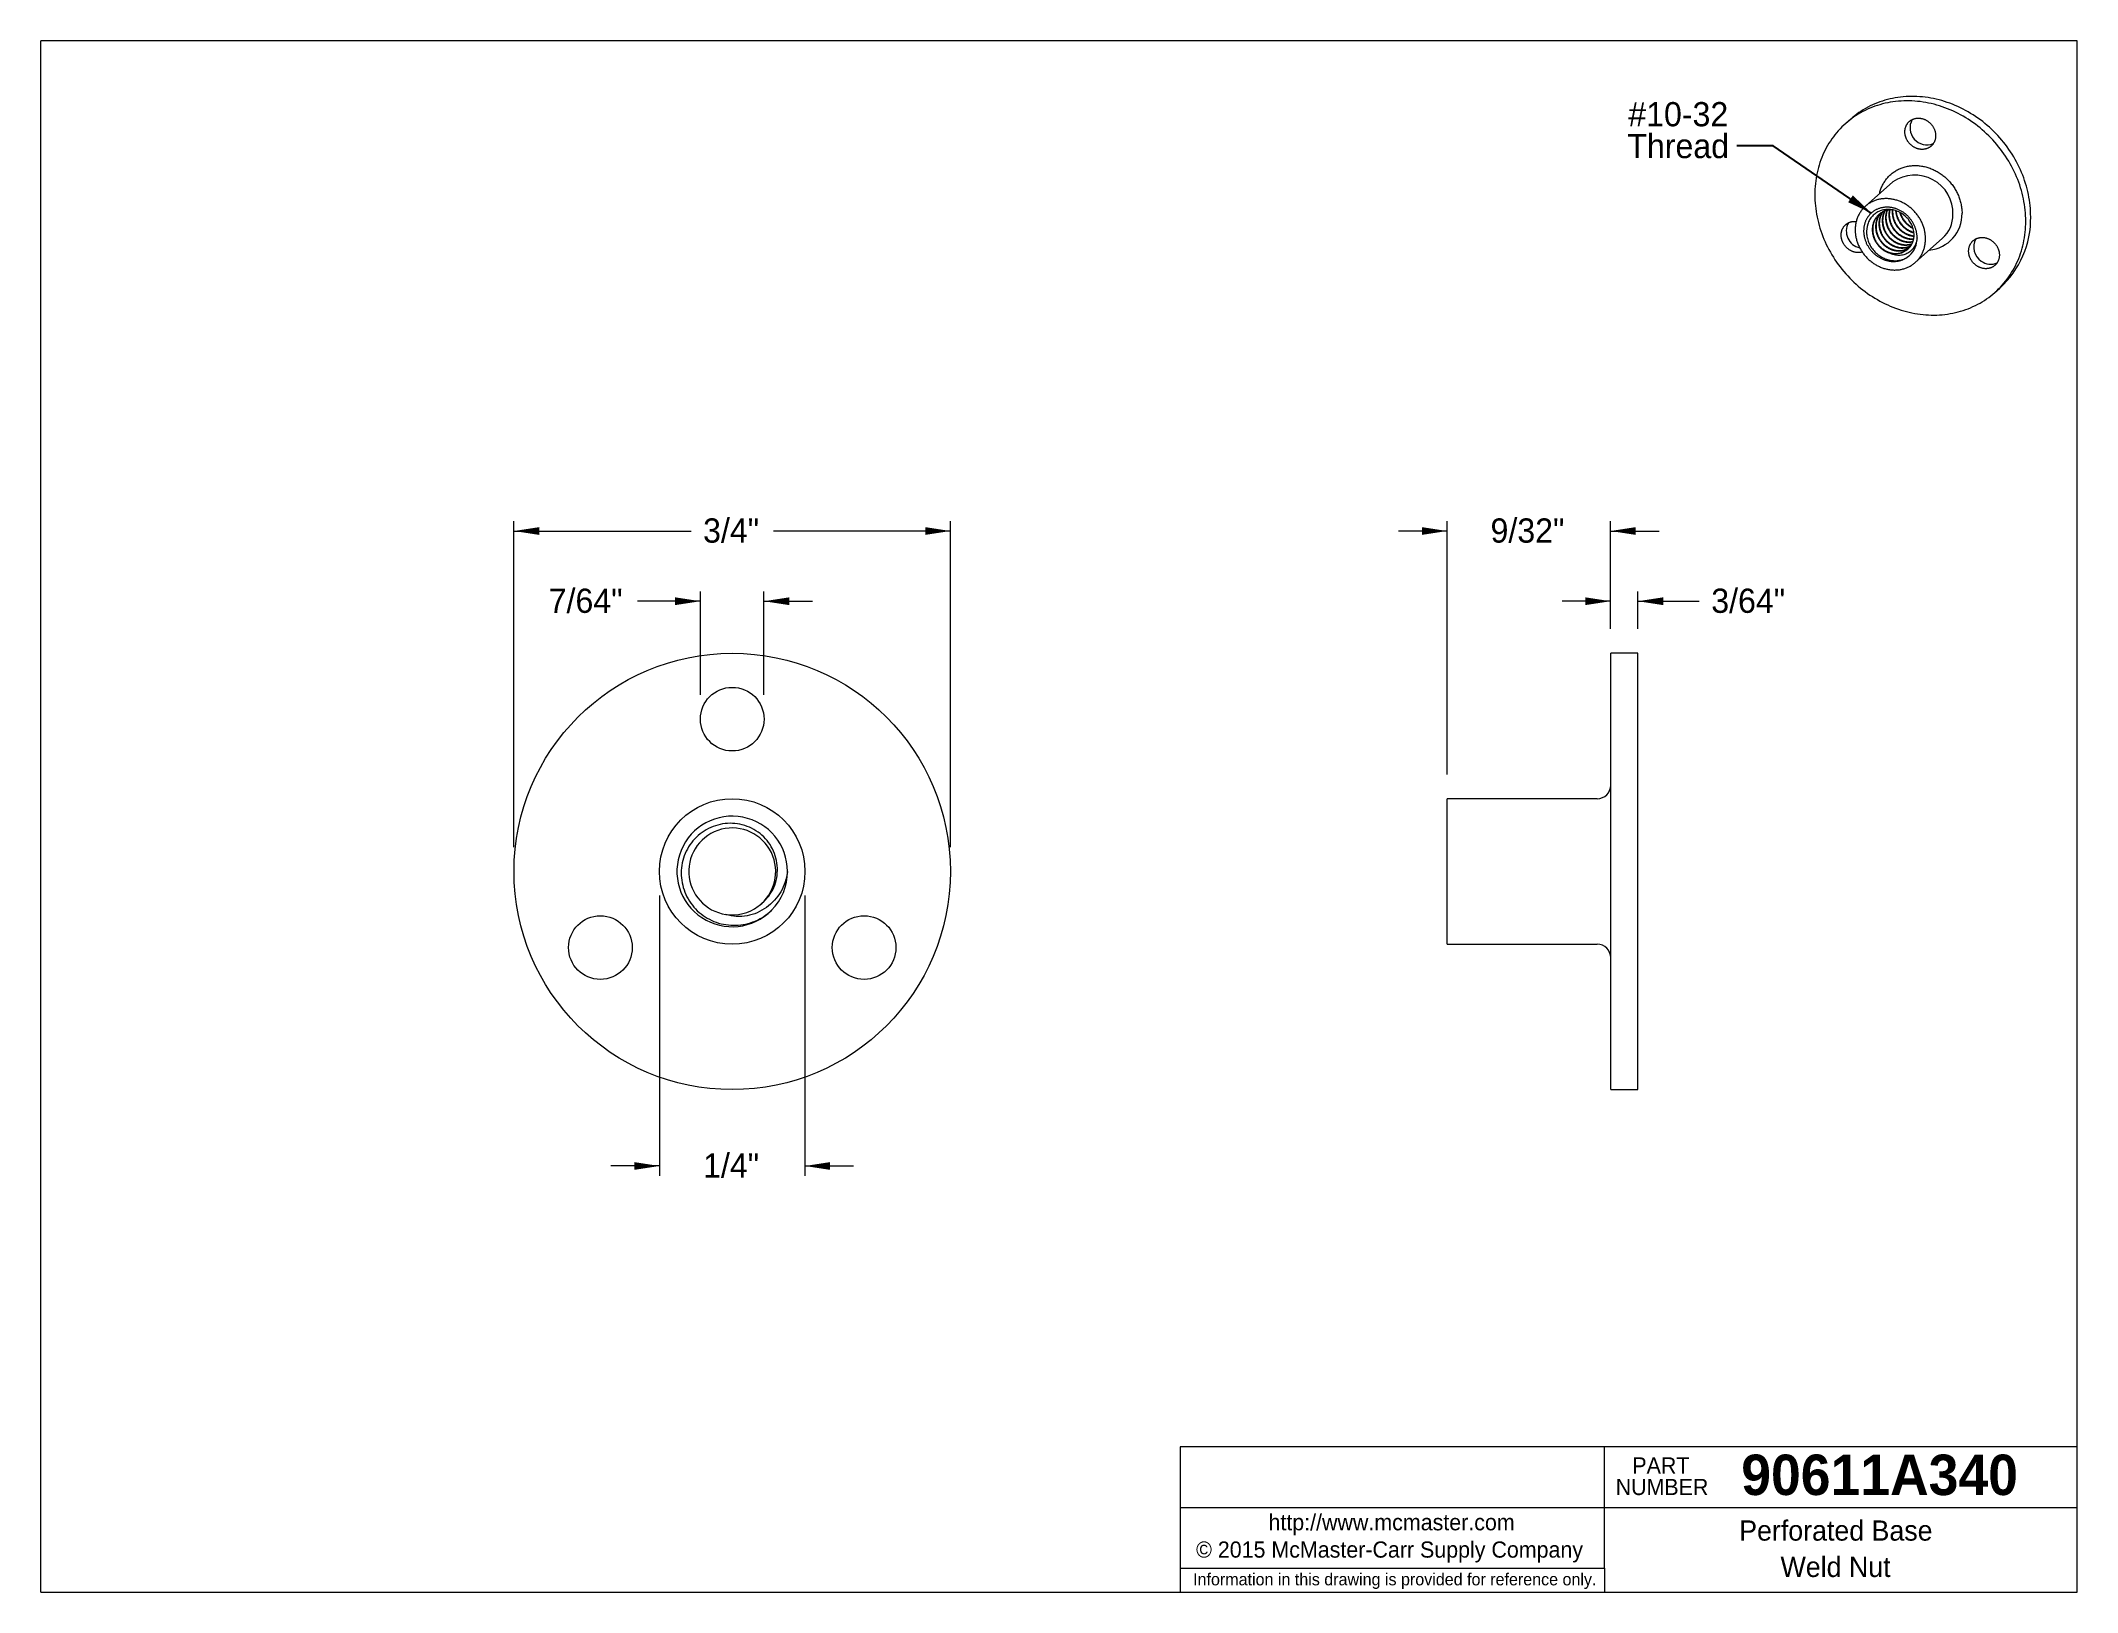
# Model space of a CAD drawing. Header units: inches. Extents: x 0.2 to 10.8, y 0.2 to 8.2.
import ezdxf

# ---------------------------------------------------------------- set-up
doc = ezdxf.new("R2010")
doc.units = ezdxf.units.IN
doc.header["$MEASUREMENT"] = 0
doc.linetypes.add('SLD-Solid', pattern=[0])
doc.styles.add('SLDTEXTSTYLE0', font='ARIAL.TTF', dxfattribs={"width": 0.948})
doc.styles.add('SLDTEXTSTYLE1', font='ARIALBD.TTF', dxfattribs={"width": 0.948})
doc.styles.get("Standard").update_dxf_attribs({"font": 'ARIAL.TTF'})
doc.dimstyles.new('SLDDIMSTYLE0', dxfattribs={"dimtxt": 0.125, "dimasz": 0.13, "dimexe": 0, "dimexo": 0.0625, "dimgap": 0.03125, "dimtad": 0, "dimtih": 1, "dimtoh": 1, "dimdec": 3, "dimlfac": 0.333333, "dimrnd": 1e-09, "dimzin": 12, "dimdsep": 46, "dimlunit": 5, "dimtxsty": 'SLDTEXTSTYLE0', "dimsah": 1, "dimcen": 0.09, "dimadec": 0, "dimazin": 0, "dimtfac": 1, "dimtdec": 3, "dimtofl": 0, "dimtmove": 0, "dimatfit": 3, "dimfxl": 0, "dimfrac": 2, "dimtolj": 1, "dimtzin": 12, "dimarcsym": 0})
doc.dimstyles.new('SLDDIMSTYLE1', dxfattribs={"dimtxt": 0.125, "dimasz": 0.13, "dimexe": 0, "dimexo": 0.0625, "dimgap": 0.03125, "dimtad": 0, "dimtih": 1, "dimtoh": 1, "dimdec": 3, "dimlfac": 0.333333, "dimrnd": 1e-09, "dimzin": 12, "dimdsep": 46, "dimlunit": 5, "dimtxsty": 'SLDTEXTSTYLE0', "dimsah": 1, "dimcen": 0.09, "dimadec": 0, "dimazin": 0, "dimtfac": 1, "dimtdec": 3, "dimtofl": 0, "dimtmove": 0, "dimatfit": 3, "dimfxl": 0, "dimfrac": 2, "dimtolj": 1, "dimtzin": 12, "dimarcsym": 0})
doc.dimstyles.new('SLDDIMSTYLE2', dxfattribs={"dimtxt": 0, "dimasz": 0.13, "dimexe": 0, "dimexo": 0.0625, "dimgap": 0, "dimtad": 0, "dimtih": 1, "dimtoh": 1, "dimdec": 0, "dimrnd": 1e-09, "dimzin": 0, "dimdsep": 46, "dimtxsty": 'Standard', "dimsah": 1, "dimcen": 0.09, "dimadec": 0, "dimazin": 0, "dimtfac": 0.13, "dimtdec": 0, "dimtofl": 0, "dimtmove": 0, "dimatfit": 3, "dimfxl": 0, "dimfrac": 2, "dimtolj": 1, "dimtzin": 0, "dimarcsym": 0})

msp = doc.modelspace()

# ---------------------------------------------------------------- texts
at = {"color": 7, "linetype": 'Continuous', "lineweight": 0, "attachment_point": 1}
for s, insert, char_height, style in [('90611A340', (9.0175, 0.9598), 0.20833, 'SLDTEXTSTYLE1'), ('Perforated Base', (9.007, 0.6204), 0.104167, 'SLDTEXTSTYLE0'), ('© 2015 McMaster-Carr Supply Company', (6.207, 0.5119), 0.083333, 'SLDTEXTSTYLE0'), ('Weld Nut', (9.2202, 0.4329), 0.10417, 'SLDTEXTSTYLE0')]:
    msp.add_mtext(s, dxfattribs=dict(at, insert=insert, char_height=char_height, style=style))

# ---------------------------------------------------------------- blocks, each defined once
blk = doc.blocks.new('Part Number Tag')
at = {"color": 7, "linetype": 'SLD-Solid', "lineweight": 0, "char_height": 0.0833, "attachment_point": 1, "style": 'SLDTEXTSTYLE0'}
for s, insert in [('PART', (-0.15, 0.111)), ('NUMBER', (-0.236, 0))]:
    blk.add_mtext(s, dxfattribs=dict(at, insert=insert))
blk = doc.blocks.new('Shortened Dimensions Statement')
at = {"color": 7, "linetype": 'SLD-Solid', "lineweight": 0, "insert": (-1.024, 0.033), "char_height": 0.0625, "attachment_point": 1, "style": 'SLDTEXTSTYLE0'}
blk.add_mtext('Information in this drawing is provided for reference only.', dxfattribs=at)
blk = doc.blocks.new('Internet')
at = {"color": 7, "linetype": 'SLD-Solid', "lineweight": 0, "insert": (-0.623, 0.101), "char_height": 0.08333, "attachment_point": 1, "style": 'SLDTEXTSTYLE0'}
blk.add_mtext('http://www.mcmaster.com', dxfattribs=at)
blk = doc.blocks.new('*D4')
at = {"color": 7, "linetype": 'SLD-Solid', "lineweight": 0}
for p, q in [((2.69, 4.092), (2.69, 5.772)), ((2.69, 5.722), (3.603, 5.722)), ((4.94, 5.722), (4.028, 5.722)), ((4.94, 4.092), (4.94, 5.772))]:
    blk.add_line(p, q, dxfattribs=at)
for points in [[(2.69, 5.722), (2.82, 5.702), (2.82, 5.742)], [(4.94, 5.722), (4.81, 5.742), (4.81, 5.702)]]:
    blk.add_solid(points, dxfattribs=at)
at = {"color": 7, "linetype": 'SLD-Solid', "lineweight": 0, "insert": (3.665, 5.787), "char_height": 0.125, "attachment_point": 1, "style": 'SLDTEXTSTYLE0'}
blk.add_mtext('3/4"', dxfattribs=at)
blk = doc.blocks.new('*D5')
at = {"color": 7, "linetype": 'SLD-Solid', "lineweight": 0}
for p, q in [((3.651, 5.36), (3.327, 5.36)), ((3.651, 4.877), (3.651, 5.41)), ((3.979, 4.877), (3.979, 5.41)), ((3.979, 5.36), (4.229, 5.36))]:
    blk.add_line(p, q, dxfattribs=at)
for points in [[(3.651, 5.36), (3.521, 5.38), (3.521, 5.34)], [(3.979, 5.36), (4.109, 5.34), (4.109, 5.38)]]:
    blk.add_solid(points, dxfattribs=at)
at = {"color": 7, "linetype": 'SLD-Solid', "lineweight": 0, "insert": (2.869, 5.425), "char_height": 0.125, "attachment_point": 1, "style": 'SLDTEXTSTYLE0'}
blk.add_mtext('7/64"', dxfattribs=at)
blk = doc.blocks.new('*D6')
at = {"color": 7, "linetype": 'SLD-Solid', "lineweight": 0}
for p, q in [((3.44, 3.842), (3.44, 2.398)), ((4.19, 3.842), (4.19, 2.398)), ((3.44, 2.448), (3.19, 2.448)), ((4.19, 2.448), (4.44, 2.448))]:
    blk.add_line(p, q, dxfattribs=at)
for points in [[(3.44, 2.448), (3.31, 2.468), (3.31, 2.428)], [(4.19, 2.448), (4.32, 2.428), (4.32, 2.468)]]:
    blk.add_solid(points, dxfattribs=at)
at = {"color": 7, "linetype": 'SLD-Solid', "lineweight": 0, "insert": (3.665, 2.513), "char_height": 0.125, "attachment_point": 1, "style": 'SLDTEXTSTYLE0'}
blk.add_mtext('1/4"', dxfattribs=at)
blk = doc.blocks.new('*D7')
at = {"color": 7, "linetype": 'SLD-Solid', "lineweight": 0}
for p, q in [((7.501, 5.722), (7.251, 5.722)), ((7.501, 4.467), (7.501, 5.772)), ((8.344, 5.217), (8.344, 5.772)), ((8.344, 5.722), (8.594, 5.722))]:
    blk.add_line(p, q, dxfattribs=at)
for points in [[(7.501, 5.722), (7.371, 5.742), (7.371, 5.702)], [(8.344, 5.722), (8.474, 5.702), (8.474, 5.742)]]:
    blk.add_solid(points, dxfattribs=at)
at = {"color": 7, "linetype": 'SLD-Solid', "lineweight": 0, "insert": (7.725, 5.787), "char_height": 0.125, "attachment_point": 1, "style": 'SLDTEXTSTYLE0'}
blk.add_mtext('9/32"', dxfattribs=at)
blk = doc.blocks.new('*D8')
at = {"color": 7, "linetype": 'SLD-Solid', "lineweight": 0}
for p, q in [((8.344, 5.36), (8.094, 5.36)), ((8.344, 5.217), (8.344, 5.41)), ((8.485, 5.217), (8.485, 5.41)), ((8.485, 5.36), (8.8, 5.36))]:
    blk.add_line(p, q, dxfattribs=at)
for points in [[(8.344, 5.36), (8.214, 5.38), (8.214, 5.34)], [(8.485, 5.36), (8.615, 5.34), (8.615, 5.38)]]:
    blk.add_solid(points, dxfattribs=at)
at = {"color": 7, "linetype": 'SLD-Solid', "lineweight": 0, "insert": (8.863, 5.425), "char_height": 0.125, "attachment_point": 1, "style": 'SLDTEXTSTYLE0'}
blk.add_mtext('3/64"', dxfattribs=at)
blk = doc.blocks.new('SW_NOTE_0')
at = {"color": 0, "linetype": 'Continuous', "lineweight": 0, "char_height": 0.125, "attachment_point": 1, "style": 'SLDTEXTSTYLE0'}
for s, insert in [('#10-32', (-0.559, 0.225)), ('Thread', (-0.564, 0.061))]:
    blk.add_mtext(s, dxfattribs=dict(at, insert=insert))

# ---------------------------------------------------------------- dimensions: what is measured, and where the dimension line sits
at = {"color": 7, "linetype": 'SLD-Solid', "lineweight": 0}
for base, p1, p2, dimstyle, picture, middle in [((4.9402, 5.7217), (2.6902, 3.9668), (4.9402, 3.9668), 'SLDDIMSTYLE0', '*D4', (3.8152, 5.7217)), ((8.3444, 5.7217), (7.5006, 4.3418), (8.3444, 5.0918), 'SLDDIMSTYLE1', '*D7', (7.9225, 5.7217)), ((3.9793, 5.3599), (3.6512, 4.7519), (3.9793, 4.7519), 'SLDDIMSTYLE1', '*D5', (3.0665, 5.3599)), ((8.3444, 5.3599), (8.485, 5.0918), (8.3444, 5.0918), 'SLDDIMSTYLE1', '*D8', (9.0603, 5.3599)), ((4.1902, 2.4481), (3.4402, 3.9668), (4.1902, 3.9668), 'SLDDIMSTYLE1', '*D6', (3.8152, 2.4481))]:
    dim = msp.add_linear_dim(base=base, p1=p1, p2=p2, dimstyle=dimstyle, dxfattribs=at)
    dim.commit()
    dim.dimension.update_dxf_attribs({"geometry": picture, "text_midpoint": middle, "dimtype": 160})

# ---------------------------------------------------------------- linework, layer by layer
at = {"color": 7, "linetype": 'SLD-Solid', "lineweight": 0}
for p, q in [((0.25, 0.25), (0.25, 8.25)), ((10.75, 8.25), (0.25, 8.25)), ((10.75, 0.25), (10.75, 8.25)), ((10.75, 1), (6.125, 1)), ((6.125, 1), (6.125, 0.25)), ((8.3125, 0.6875), (8.3125, 1)), ((6.125, 0.6875), (10.75, 0.6875)), ((8.3125, 0.375), (8.3125, 0.6875)), ((6.125, 0.375), (8.3125, 0.375)), ((8.3125, 0.375), (8.3125, 0.25)), ((0.25, 0.25), (10.75, 0.25))]:
    msp.add_line(p, q, dxfattribs=at)
at = {"color": 7, "linetype": 'SLD-Solid', "lineweight": 15}
for p, q in [((9.5818, 7.8464), (9.5561, 7.8237)), ((9.7995, 7.5218), (9.6582, 7.3972)), ((9.8829, 7.1408), (9.885, 7.1425)), ((9.9146, 7.1066), (10.0558, 7.2312)), ((10.325, 6.9519), (10.3507, 6.9745)), ((8.485, 5.0918), (8.3444, 5.0918)), ((8.3444, 3.9668), (8.3444, 5.0918)), ((8.485, 3.9668), (8.485, 5.0918)), ((8.2741, 4.3418), (7.5006, 4.3418)), ((7.5006, 3.9668), (7.5006, 4.3418)), ((7.5006, 3.5918), (7.5006, 3.9668)), ((8.3444, 2.8418), (8.3444, 3.9668)), ((8.485, 2.8418), (8.485, 3.9668)), ((7.5006, 3.5918), (8.2741, 3.5918)), ((8.3444, 2.8418), (8.485, 2.8418))]:
    msp.add_line(p, q, dxfattribs=at)
at = {"color": 7, "linetype": 'SLD-Solid', "lineweight": 15, "flags": 128}
for points in [[(10.4842, 7.3193), (10.4841, 7.3337), (10.4835, 7.3481), (10.4826, 7.3625), (10.4813, 7.377), (10.4796, 7.3914), (10.4775, 7.4059), (10.4751, 7.4203), (10.4724, 7.4347), (10.4692, 7.4491), (10.4657, 7.4635), (10.4618, 7.4778), (10.4576, 7.492), (10.4531, 7.5062), (10.4481, 7.5202), (10.4429, 7.5342), (10.4372, 7.5481), (10.4313, 7.5619), (10.425, 7.5756), (10.4184, 7.5891), (10.4114, 7.6025), (10.4041, 7.6157), (10.3965, 7.6288), (10.3886, 7.6417), (10.3804, 7.6545), (10.3719, 7.6671), (10.3631, 7.6794), (10.354, 7.6916), (10.3446, 7.7036), (10.3349, 7.7153), (10.325, 7.7269), (10.3148, 7.7382), (10.3043, 7.7492), (10.2936, 7.76), (10.2827, 7.7706), (10.2715, 7.7809), (10.2601, 7.7909), (10.2485, 7.8006), (10.2367, 7.8101), (10.2246, 7.8193), (10.2124, 7.8281), (10.2, 7.8367), (10.1874, 7.845), (10.1746, 7.8529), (10.1617, 7.8606), (10.1486, 7.8679), (10.1354, 7.8749), (10.122, 7.8815), (10.1085, 7.8878), (10.095, 7.8938), (10.0813, 7.8994), (10.0675, 7.9047), (10.0536, 7.9096), (10.0396, 7.9142), (10.0256, 7.9183), (10.0115, 7.9222), (9.9974, 7.9256), (9.9832, 7.9287), (9.969, 7.9315), (9.9548, 7.9338), (9.9405, 7.9358), (9.9263, 7.9374), (9.9121, 7.9386), (9.8979, 7.9395), (9.8837, 7.94), (9.8696, 7.9401), (9.8555, 7.9398), (9.8414, 7.9391), (9.8275, 7.9381), (9.8136, 7.9367), (9.7998, 7.9349), (9.7861, 7.9327), (9.7725, 7.9302), (9.759, 7.9272), (9.7457, 7.924), (9.7325, 7.9203), (9.7194, 7.9163), (9.7065, 7.9119), (9.6937, 7.9072), (9.6811, 7.9021), (9.6687, 7.8966), (9.6564, 7.8908), (9.6444, 7.8847), (9.6326, 7.8782), (9.6209, 7.8714), (9.6095, 7.8643), (9.5984, 7.8568), (9.5874, 7.849), (9.5767, 7.8409), (9.5663, 7.8325), (9.5561, 7.8237), (9.5461, 7.8147), (9.5365, 7.8054), (9.5271, 7.7958), (9.518, 7.7859), (9.5092, 7.7758), (9.5007, 7.7653), (9.4924, 7.7547), (9.4845, 7.7437), (9.4769, 7.7325), (9.4697, 7.7211), (9.4627, 7.7095), (9.4561, 7.6976), (9.4498, 7.6856), (9.4438, 7.6733), (9.4382, 7.6608), (9.4329, 7.6481), (9.428, 7.6353), (9.4234, 7.6223), (9.4192, 7.6091), (9.4153, 7.5958), (9.4118, 7.5823), (9.4087, 7.5687), (9.4059, 7.555), (9.4035, 7.5412), (9.4015, 7.5272), (9.3998, 7.5132), (9.3985, 7.4991), (9.3976, 7.4849), (9.397, 7.4706), (9.3968, 7.4563), (9.397, 7.4419), (9.3976, 7.4275), (9.3985, 7.4131), (9.3998, 7.3986), (9.4015, 7.3842), (9.4035, 7.3697), (9.4059, 7.3553), (9.4087, 7.3409), (9.4118, 7.3265), (9.4153, 7.3121), (9.4192, 7.2978), (9.4234, 7.2836), (9.428, 7.2694), (9.4329, 7.2554), (9.4382, 7.2414), (9.4438, 7.2275), (9.4498, 7.2137), (9.4561, 7.2), (9.4627, 7.1865), (9.4697, 7.1731), (9.4769, 7.1599), (9.4845, 7.1468), (9.4924, 7.1339), (9.5007, 7.1211), (9.5092, 7.1085), (9.518, 7.0962), (9.5271, 7.084), (9.5365, 7.072), (9.5461, 7.0603), (9.5561, 7.0487), (9.5663, 7.0374), (9.5767, 7.0264), (9.5874, 7.0156), (9.5984, 7.005), (9.6095, 6.9947), (9.6209, 6.9847), (9.6326, 6.975), (9.6444, 6.9655), (9.6564, 6.9563), (9.6687, 6.9475), (9.6811, 6.9389), (9.6937, 6.9306), (9.7065, 6.9227), (9.7194, 6.915), (9.7325, 6.9077), (9.7457, 6.9007), (9.759, 6.8941), (9.7725, 6.8878), (9.7861, 6.8818), (9.7998, 6.8762), (9.8136, 6.8709), (9.8275, 6.866), (9.8414, 6.8615), (9.8555, 6.8573), (9.8696, 6.8534), (9.8837, 6.85), (9.8979, 6.8469), (9.9121, 6.8441), (9.9263, 6.8418), (9.9405, 6.8398), (9.9548, 6.8382), (9.969, 6.837), (9.9832, 6.8361), (9.9974, 6.8356), (10.0115, 6.8355), (10.0256, 6.8358), (10.0396, 6.8365), (10.0536, 6.8375), (10.0675, 6.8389), (10.0813, 6.8407), (10.095, 6.8429), (10.1085, 6.8454), (10.122, 6.8484), (10.1354, 6.8516), (10.1486, 6.8553), (10.1617, 6.8593), (10.1746, 6.8637), (10.1874, 6.8684), (10.2, 6.8735), (10.2124, 6.879), (10.2246, 6.8848), (10.2367, 6.8909), (10.2485, 6.8974), (10.2601, 6.9042), (10.2715, 6.9113), (10.2827, 6.9188), (10.2936, 6.9266), (10.3043, 6.9347), (10.3148, 6.9431), (10.325, 6.9519), (10.3349, 6.9609), (10.3446, 6.9702), (10.354, 6.9798), (10.3631, 6.9897), (10.3719, 6.9999), (10.3804, 7.0103), (10.3886, 7.021), (10.3965, 7.0319), (10.4041, 7.0431), (10.4114, 7.0545), (10.4184, 7.0661), (10.425, 7.078), (10.4313, 7.0901), (10.4372, 7.1023), (10.4429, 7.1148), (10.4481, 7.1275), (10.4531, 7.1403), (10.4576, 7.1533), (10.4618, 7.1665), (10.4657, 7.1798), (10.4692, 7.1933), (10.4724, 7.2069), (10.4751, 7.2206), (10.4775, 7.2344), (10.4796, 7.2484), (10.4813, 7.2624), (10.4826, 7.2765), (10.4835, 7.2907), (10.4841, 7.305), (10.4842, 7.3193)], [(10.5099, 7.342), (10.5097, 7.3563), (10.5092, 7.3707), (10.5083, 7.3852), (10.5069, 7.3996), (10.5053, 7.4141), (10.5032, 7.4285), (10.5008, 7.443), (10.498, 7.4574), (10.4949, 7.4718), (10.4914, 7.4861), (10.4875, 7.5004), (10.4833, 7.5147), (10.4787, 7.5288), (10.4738, 7.5429), (10.4685, 7.5569), (10.4629, 7.5708), (10.457, 7.5846), (10.4507, 7.5982), (10.444, 7.6117), (10.4371, 7.6251), (10.4298, 7.6384), (10.4222, 7.6515), (10.4143, 7.6644), (10.4061, 7.6771), (10.3976, 7.6897), (10.3888, 7.7021), (10.3797, 7.7143), (10.3703, 7.7262), (10.3606, 7.738), (10.3507, 7.7495), (10.3405, 7.7608), (10.33, 7.7719), (10.3193, 7.7827), (10.3084, 7.7932), (10.2972, 7.8035), (10.2858, 7.8135), (10.2742, 7.8233), (10.2623, 7.8327), (10.2503, 7.8419), (10.2381, 7.8508), (10.2257, 7.8594), (10.2131, 7.8676), (10.2003, 7.8756), (10.1874, 7.8832), (10.1743, 7.8905), (10.1611, 7.8975), (10.1477, 7.9042), (10.1342, 7.9105), (10.1206, 7.9164), (10.1069, 7.9221), (10.0931, 7.9273), (10.0793, 7.9322), (10.0653, 7.9368), (10.0513, 7.941), (10.0372, 7.9448), (10.0231, 7.9483), (10.0089, 7.9514), (9.9947, 7.9541), (9.9805, 7.9565), (9.9662, 7.9585), (9.952, 7.9601), (9.9378, 7.9613), (9.9236, 7.9622), (9.9094, 7.9626), (9.8952, 7.9627), (9.8812, 7.9624), (9.8671, 7.9618), (9.8532, 7.9607), (9.8393, 7.9593), (9.8255, 7.9575), (9.8118, 7.9554), (9.7982, 7.9528), (9.7847, 7.9499), (9.7714, 7.9466), (9.7581, 7.943), (9.7451, 7.9389), (9.7321, 7.9346), (9.7194, 7.9298), (9.7068, 7.9247), (9.6944, 7.9193), (9.6821, 7.9135), (9.6701, 7.9074), (9.6583, 7.9009), (9.6466, 7.8941), (9.6352, 7.8869), (9.624, 7.8794), (9.6131, 7.8717), (9.6024, 7.8635), (9.592, 7.8551), (9.5818, 7.8464)], [(10.0198, 7.7603), (10.0198, 7.7578), (10.0197, 7.7553), (10.0195, 7.7528), (10.0192, 7.7504), (10.0189, 7.748), (10.0184, 7.7456), (10.0179, 7.7432), (10.0174, 7.7408), (10.0167, 7.7385), (10.016, 7.7362), (10.0152, 7.7339), (10.0143, 7.7317), (10.0134, 7.7295), (10.0123, 7.7273), (10.0113, 7.7252), (10.0101, 7.7232), (10.0089, 7.7212), (10.0076, 7.7192), (10.0062, 7.7173), (10.0048, 7.7154), (10.0033, 7.7136), (10.0018, 7.7118), (10.0002, 7.7101), (9.9985, 7.7085), (9.9968, 7.7069), (9.995, 7.7054), (9.9932, 7.7039), (9.9913, 7.7025), (9.9894, 7.7012), (9.9874, 7.6999), (9.9854, 7.6987), (9.9834, 7.6976), (9.9812, 7.6966), (9.9791, 7.6956), (9.9769, 7.6947), (9.9747, 7.6938), (9.9724, 7.6931), (9.9702, 7.6924), (9.9678, 7.6918), (9.9655, 7.6913), (9.9631, 7.6908), (9.9608, 7.6904), (9.9583, 7.6901), (9.9559, 7.6899), (9.9535, 7.6898), (9.951, 7.6897), (9.9486, 7.6897), (9.9461, 7.6898), (9.9436, 7.69), (9.9411, 7.6903), (9.9387, 7.6906), (9.9362, 7.691), (9.9337, 7.6915), (9.9313, 7.6921), (9.9288, 7.6927), (9.9264, 7.6934), (9.9239, 7.6942), (9.9215, 7.6951), (9.9191, 7.696), (9.9167, 7.697), (9.9144, 7.6981), (9.9121, 7.6993), (9.9098, 7.7005), (9.9075, 7.7018), (9.9053, 7.7031), (9.903, 7.7046), (9.9009, 7.7061), (9.8988, 7.7076), (9.8967, 7.7092), (9.8946, 7.7109), (9.8926, 7.7126), (9.8907, 7.7144), (9.8888, 7.7162), (9.8869, 7.7181), (9.8851, 7.7201), (9.8834, 7.7221), (9.8817, 7.7241), (9.8801, 7.7262), (9.8785, 7.7283), (9.877, 7.7305), (9.8755, 7.7327), (9.8741, 7.7349), (9.8728, 7.7372), (9.8716, 7.7395), (9.8704, 7.7419), (9.8692, 7.7443), (9.8682, 7.7466), (9.8672, 7.7491), (9.8663, 7.7515), (9.8655, 7.754), (9.8647, 7.7564), (9.864, 7.7589), (9.8634, 7.7614), (9.8629, 7.7639), (9.8624, 7.7664), (9.862, 7.769), (9.8617, 7.7715), (9.8615, 7.774), (9.8613, 7.7765), (9.8612, 7.779), (9.8612, 7.7815), (9.8613, 7.784), (9.8615, 7.7865), (9.8617, 7.7889), (9.862, 7.7914), (9.8624, 7.7938), (9.8629, 7.7962), (9.8634, 7.7985), (9.864, 7.8009), (9.8647, 7.8032), (9.8655, 7.8055), (9.8663, 7.8077), (9.8672, 7.8099), (9.8682, 7.8121), (9.8692, 7.8142), (9.8704, 7.8163), (9.8716, 7.8184), (9.8728, 7.8204), (9.8741, 7.8223), (9.8755, 7.8242), (9.877, 7.8261), (9.8785, 7.8278), (9.8801, 7.8296), (9.8817, 7.8312), (9.8834, 7.8329), (9.8851, 7.8344), (9.8869, 7.8359), (9.8888, 7.8373), (9.8907, 7.8387), (9.8926, 7.84), (9.8946, 7.8412), (9.8967, 7.8424), (9.8988, 7.8435), (9.9009, 7.8445), (9.903, 7.8454), (9.9053, 7.8463), (9.9075, 7.8471), (9.9098, 7.8478), (9.9121, 7.8484), (9.9144, 7.849), (9.9167, 7.8495), (9.9191, 7.8499), (9.9215, 7.8502), (9.9239, 7.8505), (9.9264, 7.8507), (9.9288, 7.8508), (9.9313, 7.8508), (9.9337, 7.8507), (9.9362, 7.8506), (9.9387, 7.8504), (9.9411, 7.8501), (9.9436, 7.8497), (9.9461, 7.8493), (9.9486, 7.8488), (9.951, 7.8482), (9.9535, 7.8475), (9.9559, 7.8467), (9.9583, 7.8459), (9.9608, 7.845), (9.9631, 7.844), (9.9655, 7.843), (9.9678, 7.8419), (9.9702, 7.8407), (9.9724, 7.8394), (9.9747, 7.8381), (9.9769, 7.8367), (9.9791, 7.8352), (9.9812, 7.8337), (9.9834, 7.8321), (9.9854, 7.8305), (9.9874, 7.8288), (9.9894, 7.827), (9.9913, 7.8252), (9.9932, 7.8234), (9.995, 7.8214), (9.9968, 7.8195), (9.9985, 7.8174), (10.0002, 7.8154), (10.0018, 7.8133), (10.0033, 7.8111), (10.0048, 7.8089), (10.0062, 7.8067), (10.0076, 7.8044), (10.0089, 7.8022), (10.0101, 7.7998), (10.0113, 7.7975), (10.0123, 7.7951), (10.0134, 7.7927), (10.0143, 7.7903), (10.0152, 7.7878), (10.016, 7.7853), (10.0167, 7.7829), (10.0174, 7.7804), (10.0179, 7.7779), (10.0184, 7.7754), (10.0189, 7.7728), (10.0192, 7.7703), (10.0195, 7.7678), (10.0197, 7.7653), (10.0198, 7.7628), (10.0198, 7.7603)], [(9.7303, 7.4607), (9.7313, 7.4648), (9.7326, 7.4701), (9.7342, 7.4754), (9.7358, 7.4806), (9.7377, 7.4858), (9.7396, 7.4909), (9.7417, 7.4959), (9.7439, 7.5008), (9.7463, 7.5057), (9.7488, 7.5104), (9.7514, 7.5151), (9.7541, 7.5197), (9.757, 7.5243), (9.76, 7.5287), (9.7632, 7.533), (9.7664, 7.5372), (9.7698, 7.5414), (9.7733, 7.5454), (9.7769, 7.5493), (9.7806, 7.5531), (9.7844, 7.5568), (9.7883, 7.5604), (9.7924, 7.5638), (9.7965, 7.5671), (9.8008, 7.5704), (9.8051, 7.5734), (9.8095, 7.5764), (9.814, 7.5792), (9.8186, 7.5819), (9.8233, 7.5845), (9.8281, 7.5869), (9.8329, 7.5892), (9.8378, 7.5914), (9.8428, 7.5934), (9.8479, 7.5953), (9.853, 7.597), (9.8582, 7.5986), (9.8634, 7.6), (9.8687, 7.6013), (9.874, 7.6025), (9.8794, 7.6035), (9.8848, 7.6043), (9.8903, 7.6051), (9.8958, 7.6056), (9.9013, 7.606), (9.9069, 7.6063), (9.9124, 7.6064), (9.918, 7.6064), (9.9236, 7.6062), (9.9293, 7.6058), (9.9349, 7.6054), (9.9405, 7.6047), (9.9462, 7.6039), (9.9518, 7.603), (9.9574, 7.6019), (9.963, 7.6007), (9.9686, 7.5993), (9.9742, 7.5978), (9.9798, 7.5961), (9.9853, 7.5943), (9.9908, 7.5924), (9.9962, 7.5903), (10.0017, 7.5881), (10.007, 7.5857), (10.0124, 7.5832), (10.0177, 7.5806), (10.0229, 7.5778), (10.0281, 7.5749), (10.0332, 7.5719), (10.0382, 7.5688), (10.0432, 7.5655), (10.0481, 7.5621), (10.053, 7.5586), (10.0577, 7.555), (10.0624, 7.5512), (10.067, 7.5474), (10.0715, 7.5434), (10.076, 7.5393), (10.0803, 7.5351), (10.0845, 7.5309), (10.0887, 7.5265), (10.0927, 7.522), (10.0966, 7.5175), (10.1005, 7.5128), (10.1042, 7.5081), (10.1078, 7.5032), (10.1113, 7.4983), (10.1146, 7.4934), (10.1179, 7.4883), (10.121, 7.4832), (10.124, 7.478), (10.1269, 7.4728), (10.1297, 7.4675), (10.1323, 7.4621), (10.1348, 7.4567), (10.1371, 7.4513), (10.1394, 7.4458), (10.1415, 7.4402), (10.1434, 7.4347), (10.1452, 7.429), (10.1469, 7.4234), (10.1484, 7.4178), (10.1498, 7.4121), (10.151, 7.4064), (10.1521, 7.4007), (10.1531, 7.395), (10.1539, 7.3892), (10.1546, 7.3835), (10.1551, 7.3778), (10.1555, 7.3721), (10.1557, 7.3664), (10.1557, 7.3607)], [(9.9676, 7.229), (9.9676, 7.2338), (9.9674, 7.2386), (9.9671, 7.2434), (9.9666, 7.2483), (9.9661, 7.2531), (9.9654, 7.2579), (9.9646, 7.2627), (9.9637, 7.2675), (9.9626, 7.2723), (9.9615, 7.2771), (9.9602, 7.2819), (9.9588, 7.2866), (9.9572, 7.2913), (9.9556, 7.296), (9.9538, 7.3007), (9.952, 7.3053), (9.95, 7.3099), (9.9479, 7.3145), (9.9457, 7.319), (9.9434, 7.3234), (9.9409, 7.3279), (9.9384, 7.3322), (9.9358, 7.3365), (9.933, 7.3408), (9.9302, 7.345), (9.9272, 7.3491), (9.9242, 7.3531), (9.9211, 7.3571), (9.9179, 7.3611), (9.9146, 7.3649), (9.9112, 7.3687), (9.9077, 7.3723), (9.9041, 7.3759), (9.9005, 7.3795), (9.8967, 7.3829), (9.8929, 7.3862), (9.8891, 7.3895), (9.8851, 7.3926), (9.8811, 7.3957), (9.877, 7.3987), (9.8729, 7.4015), (9.8687, 7.4043), (9.8644, 7.4069), (9.8601, 7.4095), (9.8558, 7.4119), (9.8514, 7.4142), (9.8469, 7.4164), (9.8424, 7.4185), (9.8379, 7.4205), (9.8333, 7.4224), (9.8287, 7.4242), (9.8241, 7.4258), (9.8194, 7.4273), (9.8148, 7.4287), (9.8101, 7.43), (9.8053, 7.4312), (9.8006, 7.4322), (9.7959, 7.4331), (9.7911, 7.4339), (9.7864, 7.4345), (9.7817, 7.4351), (9.7769, 7.4355), (9.7722, 7.4358), (9.7675, 7.4359), (9.7627, 7.436), (9.7581, 7.4359), (9.7534, 7.4356), (9.7487, 7.4353), (9.7441, 7.4348), (9.7395, 7.4342), (9.7349, 7.4335), (9.7304, 7.4327), (9.7259, 7.4317), (9.7215, 7.4306), (9.717, 7.4294), (9.7127, 7.428), (9.7084, 7.4266), (9.7041, 7.425), (9.6999, 7.4233), (9.6958, 7.4215), (9.6917, 7.4196), (9.6877, 7.4175), (9.6837, 7.4154), (9.6799, 7.4131), (9.6761, 7.4107), (9.6723, 7.4082), (9.6687, 7.4056), (9.6651, 7.4029), (9.6616, 7.4001), (9.6582, 7.3972), (9.6549, 7.3942), (9.6517, 7.3911), (9.6486, 7.3879), (9.6456, 7.3846), (9.6426, 7.3812), (9.6398, 7.3777), (9.637, 7.3742), (9.6344, 7.3705), (9.6319, 7.3668), (9.6294, 7.363), (9.6271, 7.3591), (9.6249, 7.3552), (9.6228, 7.3511), (9.6208, 7.347), (9.619, 7.3429), (9.6172, 7.3387), (9.6156, 7.3344), (9.614, 7.33), (9.6126, 7.3256), (9.6113, 7.3212), (9.6102, 7.3167), (9.6091, 7.3122), (9.6082, 7.3076), (9.6074, 7.303), (9.6067, 7.2984), (9.6062, 7.2937), (9.6057, 7.289), (9.6054, 7.2842), (9.6052, 7.2795), (9.6052, 7.2747), (9.6052, 7.2699), (9.6054, 7.2651), (9.6057, 7.2603), (9.6062, 7.2555), (9.6067, 7.2507), (9.6074, 7.2459), (9.6082, 7.241), (9.6091, 7.2362), (9.6102, 7.2314), (9.6113, 7.2267), (9.6126, 7.2219), (9.614, 7.2171), (9.6156, 7.2124), (9.6172, 7.2077), (9.619, 7.2031), (9.6208, 7.1984), (9.6228, 7.1938), (9.6249, 7.1893), (9.6271, 7.1848), (9.6294, 7.1803), (9.6319, 7.1759), (9.6344, 7.1715), (9.637, 7.1672), (9.6398, 7.163), (9.6426, 7.1588), (9.6456, 7.1547), (9.6486, 7.1506), (9.6517, 7.1466), (9.6549, 7.1427), (9.6582, 7.1389), (9.6616, 7.1351), (9.6651, 7.1314), (9.6687, 7.1278), (9.6723, 7.1243), (9.6761, 7.1209), (9.6799, 7.1175), (9.6837, 7.1143), (9.6877, 7.1111), (9.6917, 7.1081), (9.6958, 7.1051), (9.6999, 7.1022), (9.7041, 7.0995), (9.7084, 7.0968), (9.7127, 7.0943), (9.717, 7.0918), (9.7215, 7.0895), (9.7259, 7.0873), (9.7304, 7.0852), (9.7349, 7.0832), (9.7395, 7.0813), (9.7441, 7.0796), (9.7487, 7.0779), (9.7534, 7.0764), (9.7581, 7.075), (9.7627, 7.0737), (9.7675, 7.0726), (9.7722, 7.0716), (9.7769, 7.0707), (9.7817, 7.0699), (9.7864, 7.0692), (9.7911, 7.0687), (9.7959, 7.0683), (9.8006, 7.068), (9.8053, 7.0678), (9.8101, 7.0678), (9.8148, 7.0679), (9.8194, 7.0681), (9.8241, 7.0685), (9.8287, 7.0689), (9.8333, 7.0695), (9.8379, 7.0702), (9.8424, 7.0711), (9.8469, 7.0721), (9.8514, 7.0732), (9.8558, 7.0744), (9.8601, 7.0757), (9.8644, 7.0772), (9.8687, 7.0787), (9.8729, 7.0804), (9.877, 7.0823), (9.8811, 7.0842), (9.8851, 7.0862), (9.8891, 7.0884), (9.8929, 7.0907), (9.8967, 7.0931), (9.9005, 7.0955), (9.9041, 7.0981), (9.9077, 7.1008), (9.9112, 7.1037), (9.9146, 7.1066), (9.9179, 7.1096), (9.9211, 7.1127), (9.9242, 7.1159), (9.9272, 7.1192), (9.9302, 7.1226), (9.933, 7.126), (9.9358, 7.1296), (9.9384, 7.1332), (9.9409, 7.137), (9.9434, 7.1408), (9.9457, 7.1446), (9.9479, 7.1486), (9.95, 7.1526), (9.952, 7.1567), (9.9538, 7.1609), (9.9556, 7.1651), (9.9572, 7.1694), (9.9588, 7.1737), (9.9602, 7.1781), (9.9615, 7.1825), (9.9626, 7.187), (9.9637, 7.1916), (9.9646, 7.1961), (9.9654, 7.2007), (9.9661, 7.2054), (9.9666, 7.2101), (9.9671, 7.2148), (9.9674, 7.2195), (9.9676, 7.2243), (9.9676, 7.229)], [(9.9241, 7.2345), (9.9241, 7.2382), (9.924, 7.2418), (9.9237, 7.2455), (9.9234, 7.2492), (9.923, 7.2528), (9.9224, 7.2565), (9.9218, 7.2602), (9.9211, 7.2638), (9.9203, 7.2675), (9.9194, 7.2711), (9.9185, 7.2747), (9.9174, 7.2783), (9.9162, 7.2819), (9.915, 7.2855), (9.9136, 7.2891), (9.9122, 7.2926), (9.9107, 7.2961), (9.9091, 7.2995), (9.9074, 7.303), (9.9056, 7.3064), (9.9038, 7.3097), (9.9018, 7.3131), (9.8998, 7.3163), (9.8978, 7.3196), (9.8956, 7.3228), (9.8933, 7.3259), (9.891, 7.329), (9.8887, 7.332), (9.8862, 7.335), (9.8837, 7.3379), (9.8811, 7.3408), (9.8784, 7.3436), (9.8757, 7.3463), (9.8729, 7.349), (9.8701, 7.3516), (9.8672, 7.3541), (9.8642, 7.3566), (9.8612, 7.359), (9.8582, 7.3613), (9.8551, 7.3636), (9.8519, 7.3657), (9.8487, 7.3678), (9.8455, 7.3698), (9.8422, 7.3718), (9.8389, 7.3736), (9.8355, 7.3754), (9.8321, 7.3771), (9.8287, 7.3787), (9.8252, 7.3802), (9.8218, 7.3816), (9.8183, 7.3829), (9.8147, 7.3842), (9.8112, 7.3853), (9.8076, 7.3864), (9.8041, 7.3873), (9.8005, 7.3882), (9.7969, 7.389), (9.7933, 7.3897), (9.7897, 7.3903), (9.786, 7.3907), (9.7824, 7.3911), (9.7788, 7.3914), (9.7752, 7.3917), (9.7716, 7.3918), (9.768, 7.3918), (9.7645, 7.3917), (9.7609, 7.3915), (9.7574, 7.3912), (9.7538, 7.3909), (9.7503, 7.3904), (9.7469, 7.3898), (9.7434, 7.3892), (9.74, 7.3884), (9.7366, 7.3876), (9.7333, 7.3867), (9.73, 7.3856), (9.7267, 7.3845), (9.7235, 7.3833), (9.7203, 7.382), (9.7171, 7.3806), (9.714, 7.3791), (9.711, 7.3775), (9.708, 7.3759), (9.705, 7.3741), (9.7021, 7.3723), (9.6993, 7.3704), (9.6966, 7.3684), (9.6938, 7.3664), (9.6912, 7.3642), (9.6886, 7.362), (9.6861, 7.3597), (9.6837, 7.3573), (9.6813, 7.3549), (9.679, 7.3523), (9.6768, 7.3497), (9.6746, 7.3471), (9.6726, 7.3444), (9.6706, 7.3416), (9.6687, 7.3387), (9.6668, 7.3358), (9.6651, 7.3329), (9.6634, 7.3299), (9.6618, 7.3268), (9.6603, 7.3237), (9.6589, 7.3205), (9.6576, 7.3173), (9.6564, 7.314), (9.6552, 7.3107), (9.6542, 7.3073), (9.6532, 7.3039), (9.6523, 7.3005), (9.6515, 7.2971), (9.6508, 7.2936), (9.6503, 7.2901), (9.6498, 7.2865), (9.6493, 7.283), (9.649, 7.2794), (9.6488, 7.2758), (9.6487, 7.2721), (9.6487, 7.2685), (9.6487, 7.2649), (9.6489, 7.2612), (9.6491, 7.2575), (9.6495, 7.2539), (9.6499, 7.2502), (9.6505, 7.2465), (9.6511, 7.2429), (9.6518, 7.2392), (9.6527, 7.2356), (9.6536, 7.2319), (9.6546, 7.2283), (9.6557, 7.2247), (9.6568, 7.2211), (9.6581, 7.2175), (9.6595, 7.214), (9.6609, 7.2105), (9.6624, 7.207), (9.6641, 7.2035), (9.6658, 7.2001), (9.6675, 7.1967), (9.6694, 7.1934), (9.6713, 7.19), (9.6734, 7.1868), (9.6755, 7.1835), (9.6777, 7.1804), (9.6799, 7.1772), (9.6822, 7.1742), (9.6846, 7.1711), (9.6871, 7.1682), (9.6896, 7.1653), (9.6922, 7.1624), (9.6949, 7.1596), (9.6976, 7.1569), (9.7004, 7.1542), (9.7033, 7.1516), (9.7062, 7.1491), (9.7092, 7.1467), (9.7122, 7.1443), (9.7152, 7.142), (9.7184, 7.1397), (9.7215, 7.1376), (9.7247, 7.1355), (9.728, 7.1335), (9.7313, 7.1316), (9.7346, 7.1298), (9.738, 7.128), (9.7414, 7.1264), (9.7448, 7.1248), (9.7483, 7.1233), (9.7517, 7.1219), (9.7552, 7.1206), (9.7588, 7.1193), (9.7623, 7.1182), (9.7659, 7.1172), (9.7695, 7.1162), (9.7731, 7.1154), (9.7767, 7.1146), (9.7803, 7.114), (9.7839, 7.1134), (9.7875, 7.1129), (9.7911, 7.1125), (9.7947, 7.1123), (9.7983, 7.1121), (9.8019, 7.112), (9.8055, 7.112), (9.809, 7.1121), (9.8126, 7.1123), (9.8161, 7.1126), (9.8197, 7.113), (9.8231, 7.1134), (9.8266, 7.114), (9.8301, 7.1147), (9.8335, 7.1155), (9.8368, 7.1163), (9.8402, 7.1173), (9.8435, 7.1183), (9.8468, 7.1195), (9.85, 7.1207), (9.8532, 7.122), (9.8563, 7.1234), (9.8594, 7.1249), (9.8624, 7.1265), (9.8654, 7.1282), (9.8683, 7.13), (9.8712, 7.1318), (9.874, 7.1337), (9.8768, 7.1357), (9.8795, 7.1378), (9.8821, 7.14), (9.8847, 7.1422)], [(9.6417, 7.1602), (9.6415, 7.1601), (9.6392, 7.1595), (9.6369, 7.159), (9.6345, 7.1585), (9.6321, 7.1582), (9.6297, 7.1579), (9.6273, 7.1576), (9.6249, 7.1575), (9.6224, 7.1574), (9.6199, 7.1575), (9.6175, 7.1576), (9.615, 7.1577), (9.6125, 7.158), (9.61, 7.1583), (9.6076, 7.1587), (9.6051, 7.1592), (9.6026, 7.1598), (9.6002, 7.1604), (9.5977, 7.1611), (9.5953, 7.1619), (9.5929, 7.1628), (9.5905, 7.1637), (9.5881, 7.1647), (9.5858, 7.1658), (9.5834, 7.167), (9.5811, 7.1682), (9.5789, 7.1695), (9.5766, 7.1708), (9.5744, 7.1723), (9.5723, 7.1738), (9.5701, 7.1753), (9.568, 7.1769), (9.566, 7.1786), (9.564, 7.1803), (9.5621, 7.1821), (9.5602, 7.1839), (9.5583, 7.1858), (9.5565, 7.1878), (9.5548, 7.1898), (9.5531, 7.1918), (9.5514, 7.1939), (9.5499, 7.196), (9.5483, 7.1982), (9.5469, 7.2004), (9.5455, 7.2027), (9.5442, 7.2049), (9.5429, 7.2072), (9.5417, 7.2096), (9.5406, 7.212), (9.5396, 7.2144), (9.5386, 7.2168), (9.5377, 7.2192), (9.5368, 7.2217), (9.5361, 7.2241), (9.5354, 7.2266), (9.5348, 7.2291), (9.5342, 7.2316), (9.5338, 7.2341), (9.5334, 7.2367), (9.5331, 7.2392), (9.5329, 7.2417), (9.5327, 7.2442), (9.5326, 7.2467), (9.5326, 7.2492), (9.5327, 7.2517), (9.5329, 7.2542), (9.5331, 7.2566), (9.5334, 7.2591), (9.5338, 7.2615), (9.5342, 7.2639), (9.5348, 7.2663), (9.5354, 7.2686), (9.5361, 7.2709), (9.5368, 7.2732), (9.5377, 7.2754), (9.5386, 7.2776), (9.5396, 7.2798), (9.5406, 7.282), (9.5417, 7.284), (9.5429, 7.2861), (9.5442, 7.2881), (9.5455, 7.29), (9.5469, 7.2919), (9.5483, 7.2938), (9.5499, 7.2955), (9.5514, 7.2973), (9.5531, 7.299), (9.5548, 7.3006), (9.5565, 7.3021), (9.5583, 7.3036), (9.5602, 7.305), (9.5621, 7.3064), (9.564, 7.3077), (9.566, 7.3089), (9.568, 7.3101), (9.5701, 7.3112), (9.5723, 7.3122), (9.5744, 7.3131), (9.5766, 7.314), (9.5789, 7.3148), (9.5811, 7.3155), (9.5834, 7.3161), (9.5858, 7.3167), (9.5881, 7.3172), (9.5905, 7.3176), (9.5929, 7.318), (9.5953, 7.3182), (9.5977, 7.3184), (9.6002, 7.3185), (9.6026, 7.3185), (9.6051, 7.3185), (9.6076, 7.3183), (9.61, 7.3181), (9.6105, 7.3181)], [(10.3484, 7.1452), (10.3484, 7.1427), (10.3483, 7.1402), (10.3481, 7.1377), (10.3478, 7.1353), (10.3475, 7.1329), (10.3471, 7.1305), (10.3466, 7.1281), (10.346, 7.1257), (10.3453, 7.1234), (10.3446, 7.1211), (10.3438, 7.1188), (10.3429, 7.1166), (10.342, 7.1144), (10.341, 7.1123), (10.3399, 7.1101), (10.3387, 7.1081), (10.3375, 7.1061), (10.3362, 7.1041), (10.3349, 7.1022), (10.3334, 7.1003), (10.332, 7.0985), (10.3304, 7.0967), (10.3288, 7.095), (10.3272, 7.0934), (10.3254, 7.0918), (10.3237, 7.0903), (10.3218, 7.0888), (10.32, 7.0874), (10.318, 7.0861), (10.3161, 7.0848), (10.314, 7.0836), (10.312, 7.0825), (10.3099, 7.0815), (10.3077, 7.0805), (10.3055, 7.0796), (10.3033, 7.0787), (10.3011, 7.078), (10.2988, 7.0773), (10.2965, 7.0767), (10.2941, 7.0762), (10.2918, 7.0757), (10.2894, 7.0753), (10.287, 7.075), (10.2845, 7.0748), (10.2821, 7.0747), (10.2797, 7.0746), (10.2772, 7.0746), (10.2747, 7.0747), (10.2723, 7.0749), (10.2698, 7.0752), (10.2673, 7.0755), (10.2648, 7.0759), (10.2623, 7.0764), (10.2599, 7.077), (10.2574, 7.0776), (10.255, 7.0783), (10.2525, 7.0791), (10.2501, 7.08), (10.2477, 7.0809), (10.2454, 7.0819), (10.243, 7.083), (10.2407, 7.0842), (10.2384, 7.0854), (10.2361, 7.0867), (10.2339, 7.088), (10.2317, 7.0895), (10.2295, 7.091), (10.2274, 7.0925), (10.2253, 7.0941), (10.2233, 7.0958), (10.2213, 7.0975), (10.2193, 7.0993), (10.2174, 7.1011), (10.2155, 7.103), (10.2137, 7.105), (10.212, 7.107), (10.2103, 7.109), (10.2087, 7.1111), (10.2071, 7.1132), (10.2056, 7.1154), (10.2041, 7.1176), (10.2028, 7.1198), (10.2014, 7.1221), (10.2002, 7.1244), (10.199, 7.1268), (10.1979, 7.1292), (10.1968, 7.1315), (10.1958, 7.134), (10.1949, 7.1364), (10.1941, 7.1389), (10.1933, 7.1413), (10.1926, 7.1438), (10.192, 7.1463), (10.1915, 7.1488), (10.191, 7.1513), (10.1906, 7.1539), (10.1903, 7.1564), (10.1901, 7.1589), (10.19, 7.1614), (10.1899, 7.1639), (10.1899, 7.1664), (10.19, 7.1689), (10.1901, 7.1714), (10.1903, 7.1738), (10.1906, 7.1763), (10.191, 7.1787), (10.1915, 7.1811), (10.192, 7.1834), (10.1926, 7.1858), (10.1933, 7.1881), (10.1941, 7.1904), (10.1949, 7.1926), (10.1958, 7.1948), (10.1968, 7.197), (10.1979, 7.1991), (10.199, 7.2012), (10.2002, 7.2033), (10.2014, 7.2053), (10.2028, 7.2072), (10.2041, 7.2091), (10.2056, 7.211), (10.2071, 7.2127), (10.2087, 7.2145), (10.2103, 7.2161), (10.212, 7.2178), (10.2137, 7.2193), (10.2155, 7.2208), (10.2174, 7.2222), (10.2193, 7.2236), (10.2213, 7.2249), (10.2233, 7.2261), (10.2253, 7.2273), (10.2274, 7.2284), (10.2295, 7.2294), (10.2317, 7.2303), (10.2339, 7.2312), (10.2361, 7.232), (10.2384, 7.2327), (10.2407, 7.2333), (10.243, 7.2339), (10.2454, 7.2344), (10.2477, 7.2348), (10.2501, 7.2351), (10.2525, 7.2354), (10.255, 7.2356), (10.2574, 7.2357), (10.2599, 7.2357), (10.2623, 7.2356), (10.2648, 7.2355), (10.2673, 7.2353), (10.2698, 7.235), (10.2723, 7.2346), (10.2747, 7.2342), (10.2772, 7.2337), (10.2797, 7.2331), (10.2821, 7.2324), (10.2845, 7.2316), (10.287, 7.2308), (10.2894, 7.2299), (10.2918, 7.2289), (10.2941, 7.2279), (10.2965, 7.2268), (10.2988, 7.2256), (10.3011, 7.2243), (10.3033, 7.223), (10.3055, 7.2216), (10.3077, 7.2201), (10.3099, 7.2186), (10.312, 7.217), (10.314, 7.2154), (10.3161, 7.2137), (10.318, 7.2119), (10.32, 7.2101), (10.3218, 7.2083), (10.3237, 7.2063), (10.3254, 7.2044), (10.3272, 7.2023), (10.3288, 7.2003), (10.3304, 7.1982), (10.332, 7.196), (10.3334, 7.1938), (10.3349, 7.1916), (10.3362, 7.1894), (10.3375, 7.1871), (10.3387, 7.1847), (10.3399, 7.1824), (10.341, 7.18), (10.342, 7.1776), (10.3429, 7.1752), (10.3438, 7.1727), (10.3446, 7.1702), (10.3453, 7.1678), (10.346, 7.1653), (10.3466, 7.1628), (10.3471, 7.1603), (10.3475, 7.1577), (10.3478, 7.1552), (10.3481, 7.1527), (10.3483, 7.1502), (10.3484, 7.1477), (10.3484, 7.1452)]]:
    msp.add_lwpolyline(points, dxfattribs=at)
at = {"color": 7, "linetype": 'SLD-Solid', "lineweight": 15}
for centre, radius in [((3.8152, 3.9668), 1.125), ((3.8152, 4.7519), 0.1641), ((3.8152, 3.9668), 0.375), ((3.1353, 3.5742), 0.1641), ((4.4952, 3.5742), 0.1641)]:
    msp.add_circle(centre, radius, dxfattribs=at)
for centre, radius, start, end in [((9.9748, 7.8005), 0.0873, 150.54687, 292.27237), ((9.912, 7.36), 0.1971, 358.1615, 124.79245), ((9.9698, 7.3554), 0.186, 275.182, 1.64021), ((9.9474, 7.3509), 0.1615, 312.16204, 0.97365), ((9.6474, 7.2686), 0.0882, 151.10347, 257.51566), ((10.0254, 7.3337), 0.4846, 312.16204, 0.97365), ((9.8102, 7.2524), 0.1009, 253.4923, 300.94287), ((9.8013, 7.2325), 0.1229, 312.74428, 0.95982), ((10.3018, 7.1856), 0.0858, 150.1164, 237.09144), ((10.3034, 7.1772), 0.0798, 232.81735, 294.56773), ((8.2741, 4.4121), 0.0703, 270, 0), ((3.8152, 3.9668), 0.285, 360, 315.52249), ((3.8152, 3.9668), 0.2241, 307.04099, 261.55761), ((3.8152, 3.9668), 0.285, 315.52249, 360), ((3.8152, 3.9668), 0.2241, 261.54027, 306.6021), ((8.2741, 3.5215), 0.0703, 0, 90)]:
    msp.add_arc(centre, radius, start, end, dxfattribs=at)
for points, knots in [([(9.8621, 7.1659), (9.8689, 7.1697), (9.875, 7.1742), (9.8859, 7.1847), (9.8908, 7.1908), (9.9027, 7.2105), (9.9074, 7.226), (9.9088, 7.2503), (9.9084, 7.2587), (9.9058, 7.2752), (9.9036, 7.2834), (9.8974, 7.2996), (9.8936, 7.3074), (9.8844, 7.3222), (9.8789, 7.3293), (9.8609, 7.3487), (9.8464, 7.3594), (9.8229, 7.3707), (9.8146, 7.3737), (9.798, 7.3781), (9.7897, 7.3794), (9.773, 7.3803), (9.7646, 7.3798), (9.7485, 7.3773), (9.7406, 7.3752), (9.7256, 7.3692), (9.7186, 7.3655), (9.7054, 7.3566), (9.6993, 7.3513), (9.6884, 7.3397), (9.6837, 7.3334), (9.6755, 7.3196), (9.6721, 7.3121), (9.6644, 7.289), (9.6625, 7.272), (9.6644, 7.2467), (9.6658, 7.2381), (9.6702, 7.2213), (9.6732, 7.2131), (9.6805, 7.1972), (9.6849, 7.1894), (9.6948, 7.1749), (9.7004, 7.1681), (9.7127, 7.1554), (9.7194, 7.1496), (9.7335, 7.1393), (9.7409, 7.1348), (9.7563, 7.127), (9.7642, 7.1239), (9.7802, 7.1192), (9.7885, 7.1175), (9.8048, 7.1157), (9.8128, 7.1156), (9.8287, 7.117), (9.8366, 7.1184), (9.8516, 7.1228), (9.8587, 7.1257), (9.8723, 7.133), (9.8788, 7.1373), (9.8847, 7.1422)], [0, 0, 0, 0, 0.03125, 0.03125, 0.0625, 0.0625, 0.125, 0.125, 0.15625, 0.15625, 0.1875, 0.1875, 0.21875, 0.21875, 0.25, 0.25, 0.3125, 0.3125, 0.34375, 0.34375, 0.375, 0.375, 0.40625, 0.40625, 0.4375, 0.4375, 0.46875, 0.46875, 0.5, 0.5, 0.53125, 0.53125, 0.5625, 0.5625, 0.625, 0.625, 0.65625, 0.65625, 0.6875, 0.6875, 0.71875, 0.71875, 0.75, 0.75, 0.78125, 0.78125, 0.8125, 0.8125, 0.84375, 0.84375, 0.875, 0.875, 0.90625, 0.90625, 0.9375, 0.9375, 0.96875, 0.96875, 1, 1, 1, 1]), ([(9.7932, 7.3786), (9.7918, 7.3785), (9.7885, 7.3785), (9.7835, 7.3781), (9.7781, 7.3774), (9.7729, 7.3765), (9.7678, 7.3753), (9.7628, 7.3739), (9.758, 7.3723), (9.7533, 7.3704), (9.7487, 7.3684), (9.7442, 7.366), (9.7398, 7.3634), (9.7355, 7.3606), (9.7313, 7.3575), (9.7273, 7.3542), (9.7234, 7.3506), (9.7197, 7.3468), (9.7162, 7.3428), (9.713, 7.3386), (9.7099, 7.3342), (9.7071, 7.3297), (9.7046, 7.3251), (9.7023, 7.3203), (9.7002, 7.3153), (9.6984, 7.3103), (9.6968, 7.3051), (9.6955, 7.2999), (9.6945, 7.2946), (9.6938, 7.2893), (9.6933, 7.284), (9.693, 7.2787), (9.693, 7.2734), (9.6933, 7.2681), (9.6938, 7.2626), (9.6945, 7.2571), (9.6955, 7.2517), (9.6968, 7.2462), (9.6983, 7.2408), (9.7001, 7.2354), (9.7021, 7.2301), (9.7044, 7.2247), (9.7069, 7.2195), (9.7097, 7.2143), (9.7127, 7.2093), (9.7159, 7.2044), (9.7193, 7.1997), (9.723, 7.1952), (9.7268, 7.1907), (9.7309, 7.1865), (9.7351, 7.1825), (9.7394, 7.1787), (9.7439, 7.1752), (9.7484, 7.1719), (9.753, 7.1688), (9.7576, 7.1661), (9.7622, 7.1636), (9.7669, 7.1613), (9.7717, 7.1592), (9.7766, 7.1573), (9.7799, 7.1562), (9.7816, 7.1557)], [0, 0, 0, 0, 0.01329612, 0.03066088, 0.04793771, 0.06480043, 0.08153945, 0.09813674, 0.11457525, 0.13116889, 0.14758384, 0.16410137, 0.18080727, 0.19768499, 0.21471682, 0.23188395, 0.24912879, 0.26646816, 0.28388087, 0.30134516, 0.31883889, 0.33602729, 0.35320126, 0.37033963, 0.38742155, 0.40477257, 0.42202235, 0.43915052, 0.45613759, 0.47296507, 0.48961558, 0.50607295, 0.5224942, 0.53910778, 0.55589764, 0.57284651, 0.58993603, 0.60683863, 0.62383908, 0.64091749, 0.65805345, 0.67557671, 0.6931157, 0.71064784, 0.72815062, 0.74560173, 0.76297928, 0.78026194, 0.79808775, 0.81576685, 0.83327824, 0.85060219, 0.86772036, 0.88479508, 0.90207678, 0.91808725, 0.93424369, 0.95053024, 0.96693021, 0.98342616, 1, 1, 1, 1]), ([(9.727, 7.3538), (9.7265, 7.3533), (9.7248, 7.3517), (9.7219, 7.3487), (9.7184, 7.3447), (9.7151, 7.3405), (9.712, 7.3361), (9.7093, 7.3316), (9.7067, 7.3269), (9.7044, 7.3222), (9.7023, 7.3172), (9.7005, 7.3122), (9.699, 7.307), (9.6977, 7.3018), (9.6967, 7.2965), (9.6959, 7.2912), (9.6954, 7.2859), (9.6952, 7.2806), (9.6952, 7.2753), (9.6954, 7.27), (9.6959, 7.2645), (9.6967, 7.259), (9.6977, 7.2536), (9.6989, 7.2481), (9.7005, 7.2427), (9.7022, 7.2373), (9.7042, 7.2319), (9.7065, 7.2266), (9.7091, 7.2214), (9.7118, 7.2162), (9.7148, 7.2112), (9.7181, 7.2063), (9.7215, 7.2016), (9.7251, 7.1971), (9.7288, 7.1928), (9.7327, 7.1887), (9.7368, 7.1848), (9.7409, 7.1812), (9.7451, 7.1778), (9.7494, 7.1746), (9.7538, 7.1716), (9.7584, 7.1688), (9.7631, 7.1661), (9.768, 7.1637), (9.773, 7.1614), (9.7781, 7.1594), (9.7834, 7.1577), (9.7886, 7.1562), (9.7939, 7.1549), (9.7993, 7.154), (9.8048, 7.1533), (9.8103, 7.1529), (9.8158, 7.1528), (9.8212, 7.153), (9.8265, 7.1535), (9.8317, 7.1543), (9.8367, 7.1554), (9.8413, 7.1566), (9.8457, 7.1581), (9.85, 7.1597), (9.8542, 7.1615), (9.8582, 7.1636), (9.8608, 7.1651), (9.8621, 7.1659)], [0, 0, 0, 0, 0.0059493, 0.0227842, 0.0396904, 0.0566466, 0.0736314, 0.0903198, 0.1069941, 0.1236339, 0.1402189, 0.1570652, 0.1738132, 0.190443, 0.2069359, 0.2232739, 0.23944, 0.2554186, 0.2713622, 0.2874924, 0.3037939, 0.3202497, 0.336842, 0.3532529, 0.3697588, 0.3863404, 0.4029778, 0.4199913, 0.4370201, 0.4540422, 0.4710358, 0.4879792, 0.5048513, 0.5216311, 0.5382626, 0.5547634, 0.5711152, 0.5873011, 0.603305, 0.6189214, 0.6347027, 0.6506546, 0.6667614, 0.6833396, 0.7000433, 0.7168533, 0.7337492, 0.7507101, 0.7677146, 0.7847411, 0.8024696, 0.8201733, 0.8378279, 0.8554091, 0.8728934, 0.8902583, 0.9074818, 0.9231285, 0.9386242, 0.9539547, 0.9691576, 0.9844966, 1, 1, 1, 1]), ([(9.736, 7.3609), (9.7351, 7.3599), (9.7331, 7.3576), (9.7301, 7.3537), (9.727, 7.3493), (9.7242, 7.3448), (9.7217, 7.3402), (9.7194, 7.3354), (9.7173, 7.3304), (9.7155, 7.3254), (9.714, 7.3202), (9.7127, 7.315), (9.7117, 7.3097), (9.7109, 7.3044), (9.7104, 7.2991), (9.7102, 7.2938), (9.7102, 7.2885), (9.7104, 7.2832), (9.7109, 7.2777), (9.7117, 7.2723), (9.7127, 7.2668), (9.7139, 7.2613), (9.7154, 7.2559), (9.7172, 7.2505), (9.7192, 7.2452), (9.7215, 7.2398), (9.724, 7.2346), (9.7268, 7.2294), (9.7298, 7.2244), (9.733, 7.2195), (9.7365, 7.2148), (9.7401, 7.2103), (9.7438, 7.206), (9.7477, 7.2019), (9.7517, 7.198), (9.7559, 7.1944), (9.7601, 7.191), (9.7644, 7.1878), (9.7688, 7.1848), (9.7734, 7.182), (9.7781, 7.1794), (9.783, 7.1769), (9.788, 7.1747), (9.7931, 7.1726), (9.7983, 7.1709), (9.8036, 7.1694), (9.8089, 7.1682), (9.8142, 7.1672), (9.8195, 7.1665), (9.8248, 7.1661), (9.8301, 7.166), (9.8353, 7.1662), (9.8404, 7.1666), (9.8453, 7.1673), (9.8502, 7.1682), (9.8549, 7.1694), (9.8594, 7.1708), (9.8639, 7.1725), (9.8683, 7.1744), (9.8725, 7.1765), (9.8767, 7.1788), (9.8807, 7.1814), (9.8839, 7.1837), (9.8858, 7.1853), (9.8863, 7.1857)], [0, 0, 0, 0, 0.012531, 0.0292899, 0.0460771, 0.0625713, 0.0790516, 0.0954978, 0.1118898, 0.1285401, 0.1450932, 0.1615295, 0.1778305, 0.1939784, 0.2099564, 0.2257491, 0.2415071, 0.2574497, 0.2735614, 0.2898258, 0.3062251, 0.322445, 0.3387588, 0.3551475, 0.3715914, 0.3884069, 0.4052375, 0.4220616, 0.4388574, 0.4556037, 0.4722794, 0.4888641, 0.505302, 0.5216108, 0.5377724, 0.5537699, 0.5695876, 0.5850223, 0.60062, 0.6163862, 0.6323057, 0.6486909, 0.6652003, 0.6818147, 0.698514, 0.7152775, 0.7320842, 0.7489125, 0.7657042, 0.7824743, 0.7992016, 0.815865, 0.8324441, 0.8486257, 0.8646887, 0.8806157, 0.8963902, 0.9123137, 0.9280657, 0.9439161, 0.9599473, 0.9761433, 0.9924873, 1, 1, 1, 1]), ([(9.7372, 7.3617), (9.7366, 7.361), (9.7349, 7.3591), (9.7322, 7.3556), (9.7292, 7.3512), (9.7264, 7.3467), (9.7238, 7.342), (9.7215, 7.3373), (9.7195, 7.3323), (9.7177, 7.3273), (9.7161, 7.3221), (9.7148, 7.3169), (9.7138, 7.3116), (9.713, 7.3063), (9.7125, 7.301), (9.7123, 7.2957), (9.7123, 7.2904), (9.7126, 7.2851), (9.713, 7.2796), (9.7138, 7.2741), (9.7148, 7.2687), (9.7161, 7.2632), (9.7176, 7.2578), (9.7193, 7.2524), (9.7214, 7.2471), (9.7236, 7.2417), (9.7262, 7.2365), (9.729, 7.2313), (9.732, 7.2263), (9.7352, 7.2214), (9.7386, 7.2167), (9.7422, 7.2122), (9.746, 7.2079), (9.7499, 7.2038), (9.7539, 7.1999), (9.758, 7.1963), (9.7622, 7.1929), (9.7665, 7.1897), (9.771, 7.1867), (9.7755, 7.1839), (9.7802, 7.1812), (9.7851, 7.1788), (9.7901, 7.1765), (9.7953, 7.1745), (9.8005, 7.1728), (9.8057, 7.1713), (9.811, 7.17), (9.8164, 7.1691), (9.8217, 7.1684), (9.827, 7.168), (9.8322, 7.1679), (9.8374, 7.1681), (9.8425, 7.1685), (9.8475, 7.1692), (9.8523, 7.1701), (9.857, 7.1713), (9.8616, 7.1727), (9.8661, 7.1744), (9.8704, 7.1762), (9.8747, 7.1784), (9.8788, 7.1807), (9.8829, 7.1833), (9.8854, 7.1852), (9.8867, 7.1862)], [0, 0, 0, 0, 0.0079693, 0.0249393, 0.041938, 0.0586399, 0.0753279, 0.0919812, 0.1085797, 0.1254397, 0.1422013, 0.1588447, 0.1753511, 0.1917023, 0.2078816, 0.2238733, 0.2398298, 0.2559732, 0.2722879, 0.2887571, 0.305363, 0.3217872, 0.3383066, 0.3549017, 0.3715527, 0.38858, 0.4056227, 0.4226586, 0.4396661, 0.4566233, 0.4735091, 0.4903026, 0.5069477, 0.5234619, 0.539827, 0.5560261, 0.572043, 0.5876721, 0.6034664, 0.6194312, 0.6355512, 0.6521428, 0.6688602, 0.6856838, 0.7025935, 0.7195682, 0.7365866, 0.7536269, 0.7706301, 0.7876115, 0.8045494, 0.8214228, 0.8382107, 0.8545962, 0.8708615, 0.8869891, 0.9029624, 0.9190864, 0.9350368, 0.9510869, 0.96732, 0.9837201, 1, 1, 1, 1]), ([(9.7459, 7.3669), (9.7453, 7.366), (9.7437, 7.3638), (9.7414, 7.3599), (9.7388, 7.3553), (9.7365, 7.3505), (9.7345, 7.3456), (9.7326, 7.3405), (9.7311, 7.3353), (9.7298, 7.3301), (9.7288, 7.3248), (9.728, 7.3195), (9.7275, 7.3142), (9.7273, 7.309), (9.7273, 7.3036), (9.7275, 7.2983), (9.728, 7.2928), (9.7288, 7.2874), (9.7298, 7.2819), (9.7311, 7.2764), (9.7326, 7.271), (9.7343, 7.2656), (9.7363, 7.2603), (9.7386, 7.2549), (9.7412, 7.2497), (9.7439, 7.2445), (9.747, 7.2395), (9.7502, 7.2346), (9.7536, 7.2299), (9.7572, 7.2254), (9.7609, 7.2211), (9.7648, 7.217), (9.7689, 7.2131), (9.773, 7.2095), (9.7772, 7.2061), (9.7815, 7.2029), (9.7859, 7.1999), (9.7905, 7.1971), (9.7952, 7.1945), (9.8001, 7.192), (9.8051, 7.1898), (9.8103, 7.1877), (9.8155, 7.186), (9.8207, 7.1845), (9.826, 7.1833), (9.8314, 7.1823), (9.8367, 7.1816), (9.842, 7.1812), (9.8472, 7.1811), (9.8524, 7.1813), (9.8575, 7.1817), (9.8625, 7.1824), (9.8673, 7.1833), (9.872, 7.1845), (9.8766, 7.1859), (9.881, 7.1876), (9.8854, 7.1895), (9.889, 7.1912), (9.8911, 7.1924), (9.8918, 7.1928)], [0, 0, 0, 0, 0.0103446, 0.02836, 0.0463603, 0.0643232, 0.082227, 0.1004129, 0.1184926, 0.1364449, 0.1542493, 0.1718864, 0.189338, 0.2065872, 0.2237985, 0.2412114, 0.2588091, 0.2765735, 0.2944852, 0.3122011, 0.3300195, 0.3479196, 0.36588, 0.3842464, 0.4026292, 0.4210049, 0.4393498, 0.4576406, 0.4758542, 0.4939684, 0.5119224, 0.5297353, 0.5473874, 0.5648603, 0.5821368, 0.598995, 0.6160313, 0.6332516, 0.6506392, 0.6685356, 0.6865676, 0.7047143, 0.7229537, 0.7412633, 0.75962, 0.7780003, 0.7963406, 0.8146574, 0.8329274, 0.8511276, 0.8692357, 0.8869098, 0.9044542, 0.92185, 0.9390794, 0.9564715, 0.9736762, 0.9909884, 1, 1, 1, 1]), ([(9.7472, 7.3675), (9.7469, 7.3671), (9.7456, 7.3653), (9.7435, 7.3618), (9.741, 7.3572), (9.7387, 7.3524), (9.7366, 7.3474), (9.7348, 7.3424), (9.7332, 7.3372), (9.7319, 7.332), (9.7309, 7.3267), (9.7302, 7.3214), (9.7297, 7.3161), (9.7294, 7.3108), (9.7294, 7.3055), (9.7297, 7.3002), (9.7302, 7.2947), (9.7309, 7.2892), (9.7319, 7.2838), (9.7332, 7.2783), (9.7347, 7.2729), (9.7365, 7.2675), (9.7385, 7.2622), (9.7408, 7.2568), (9.7433, 7.2516), (9.7461, 7.2464), (9.7491, 7.2414), (9.7523, 7.2365), (9.7557, 7.2318), (9.7593, 7.2273), (9.7631, 7.223), (9.767, 7.2189), (9.771, 7.215), (9.7751, 7.2114), (9.7794, 7.208), (9.7837, 7.2048), (9.7881, 7.2018), (9.7926, 7.199), (9.7974, 7.1963), (9.8022, 7.1939), (9.8073, 7.1916), (9.8124, 7.1896), (9.8176, 7.1879), (9.8229, 7.1864), (9.8282, 7.1852), (9.8335, 7.1842), (9.8388, 7.1835), (9.8441, 7.1831), (9.8494, 7.183), (9.8546, 7.1832), (9.8596, 7.1836), (9.8646, 7.1843), (9.8694, 7.1852), (9.8741, 7.1864), (9.8787, 7.1878), (9.8832, 7.1895), (9.8875, 7.1914), (9.8907, 7.1928), (9.8923, 7.1938), (9.8925, 7.1939)], [0, 0, 0, 0, 0.0053376, 0.0235517, 0.0417504, 0.0599115, 0.0780127, 0.096399, 0.1146781, 0.1328283, 0.150829, 0.1686606, 0.1863047, 0.2037441, 0.2211452, 0.2387501, 0.2565418, 0.2745021, 0.2926113, 0.3105225, 0.3285374, 0.3466349, 0.3647934, 0.3833622, 0.4019478, 0.4205261, 0.4390733, 0.4575657, 0.4759802, 0.4942941, 0.5124461, 0.5304553, 0.5483021, 0.5659677, 0.5834347, 0.6004788, 0.6177029, 0.6351131, 0.6526924, 0.6707862, 0.689017, 0.7073637, 0.7258043, 0.7443158, 0.7628749, 0.7814579, 0.8000004, 0.8185192, 0.8369906, 0.8553915, 0.8736993, 0.8915682, 0.9093061, 0.9268937, 0.9443131, 0.9618969, 0.9792914, 0.9967945, 1, 1, 1, 1]), ([(9.7568, 7.3718), (9.7565, 7.3713), (9.7554, 7.3693), (9.7537, 7.3656), (9.7516, 7.3607), (9.7498, 7.3556), (9.7482, 7.3504), (9.7469, 7.3452), (9.7459, 7.3399), (9.7451, 7.3346), (9.7447, 7.3293), (9.7444, 7.3241), (9.7444, 7.3187), (9.7447, 7.3134), (9.7452, 7.3079), (9.7459, 7.3025), (9.7469, 7.297), (9.7482, 7.2915), (9.7497, 7.2861), (9.7514, 7.2807), (9.7535, 7.2754), (9.7557, 7.27), (9.7583, 7.2648), (9.7611, 7.2596), (9.7641, 7.2546), (9.7673, 7.2497), (9.7707, 7.245), (9.7743, 7.2405), (9.7781, 7.2362), (9.782, 7.2321), (9.786, 7.2282), (9.7901, 7.2246), (9.7943, 7.2212), (9.7987, 7.218), (9.8031, 7.215), (9.8076, 7.2122), (9.8123, 7.2096), (9.8172, 7.2071), (9.8223, 7.2049), (9.8274, 7.2029), (9.8326, 7.2011), (9.8379, 7.1996), (9.8432, 7.1984), (9.8485, 7.1974), (9.8538, 7.1967), (9.8591, 7.1963), (9.8643, 7.1962), (9.8695, 7.1964), (9.8746, 7.1968), (9.8796, 7.1975), (9.8844, 7.1984), (9.8891, 7.1996), (9.8935, 7.201), (9.8963, 7.202), (9.8976, 7.2025)], [0, 0, 0, 0, 0.0060734, 0.0257357, 0.0453331, 0.0652393, 0.0850294, 0.1046799, 0.1241686, 0.1434741, 0.1625766, 0.1814576, 0.2002971, 0.2193572, 0.2386196, 0.2580645, 0.2776706, 0.2970624, 0.3165664, 0.3361598, 0.3558193, 0.3759231, 0.3960449, 0.4161589, 0.4362392, 0.4562602, 0.4761969, 0.4960246, 0.5156771, 0.535175, 0.554497, 0.5736228, 0.5925336, 0.6109866, 0.6296344, 0.6484838, 0.6675162, 0.6871056, 0.7068434, 0.7267067, 0.7466715, 0.7667132, 0.7868064, 0.8069256, 0.8270008, 0.8470503, 0.8670486, 0.8869706, 0.9067917, 0.9261376, 0.9453417, 0.9643832, 0.9832425, 1, 1, 1, 1]), ([(9.7582, 7.3723), (9.7582, 7.3723), (9.7573, 7.3707), (9.7558, 7.3675), (9.7537, 7.3625), (9.7519, 7.3575), (9.7503, 7.3523), (9.7491, 7.3471), (9.748, 7.3418), (9.7473, 7.3365), (9.7468, 7.3312), (9.7466, 7.3259), (9.7466, 7.3206), (9.7468, 7.3153), (9.7473, 7.3098), (9.7481, 7.3043), (9.7491, 7.2989), (9.7503, 7.2934), (9.7518, 7.288), (9.7536, 7.2826), (9.7556, 7.2773), (9.7579, 7.2719), (9.7604, 7.2667), (9.7632, 7.2615), (9.7662, 7.2565), (9.7694, 7.2516), (9.7729, 7.2469), (9.7764, 7.2424), (9.7802, 7.2381), (9.7841, 7.234), (9.7881, 7.2301), (9.7923, 7.2265), (9.7965, 7.2231), (9.8008, 7.2199), (9.8052, 7.2169), (9.8098, 7.2141), (9.8145, 7.2114), (9.8194, 7.209), (9.8244, 7.2067), (9.8295, 7.2047), (9.8347, 7.203), (9.84, 7.2015), (9.8453, 7.2003), (9.8506, 7.1993), (9.8559, 7.1986), (9.8612, 7.1982), (9.8665, 7.1981), (9.8717, 7.1983), (9.8768, 7.1987), (9.8817, 7.1994), (9.8865, 7.2003), (9.8912, 7.2015), (9.8952, 7.2027), (9.8975, 7.2036), (9.8983, 7.2039)], [0, 0, 0, 0, 0.00039667, 0.02029617, 0.04013011, 0.06027651, 0.08030537, 0.10019302, 0.11991684, 0.13945535, 0.15878839, 0.17789716, 0.196964, 0.21625417, 0.235749, 0.25542846, 0.27527123, 0.29489697, 0.31463632, 0.33446621, 0.3543629, 0.37470928, 0.39507394, 0.41543065, 0.43575326, 0.45601588, 0.47619309, 0.49626011, 0.51614967, 0.53588287, 0.55543801, 0.57479465, 0.59393368, 0.61260929, 0.63148219, 0.65055897, 0.66982111, 0.68964686, 0.70962287, 0.72972585, 0.74993159, 0.7702151, 0.79055079, 0.81091268, 0.83123016, 0.85152163, 0.87176125, 0.89192361, 0.91198387, 0.93156331, 0.95099911, 0.97027036, 0.98935724, 1, 1, 1, 1]), ([(9.7687, 7.3755), (9.7681, 7.3739), (9.7669, 7.3706), (9.7653, 7.3655), (9.764, 7.3603), (9.763, 7.355), (9.7623, 7.3497), (9.7618, 7.3444), (9.7615, 7.3392), (9.7615, 7.3338), (9.7618, 7.3285), (9.7623, 7.323), (9.763, 7.3176), (9.764, 7.3121), (9.7653, 7.3066), (9.7668, 7.3012), (9.7686, 7.2958), (9.7706, 7.2905), (9.7729, 7.2851), (9.7754, 7.2799), (9.7782, 7.2747), (9.7812, 7.2697), (9.7844, 7.2648), (9.7878, 7.2601), (9.7914, 7.2556), (9.7952, 7.2513), (9.7991, 7.2472), (9.8031, 7.2433), (9.8073, 7.2397), (9.8115, 7.2363), (9.8158, 7.2331), (9.8202, 7.2301), (9.8247, 7.2273), (9.8295, 7.2247), (9.8344, 7.2222), (9.8394, 7.22), (9.8445, 7.218), (9.8497, 7.2162), (9.855, 7.2147), (9.8603, 7.2135), (9.8656, 7.2125), (9.8709, 7.2118), (9.8762, 7.2114), (9.8815, 7.2113), (9.8867, 7.2115), (9.8917, 7.2119), (9.8967, 7.2126), (9.9003, 7.2133), (9.9022, 7.2138), (9.9026, 7.2138)], [0, 0, 0, 0, 0.0208663, 0.0427765, 0.0645323, 0.0861088, 0.1074827, 0.1286317, 0.1495355, 0.1703933, 0.1914955, 0.2128215, 0.2343496, 0.2560562, 0.2775255, 0.299119, 0.3208116, 0.3425773, 0.3648349, 0.3871125, 0.4093814, 0.4316129, 0.4537789, 0.4758514, 0.4978034, 0.5195613, 0.5411481, 0.5625401, 0.583715, 0.6046518, 0.6250817, 0.6457274, 0.6665962, 0.6876677, 0.7093557, 0.7312081, 0.7531995, 0.7753032, 0.797492, 0.8197379, 0.8420125, 0.8642385, 0.886436, 0.9085768, 0.9306331, 0.9525777, 0.9739963, 0.9952578, 1, 1, 1, 1]), ([(9.7703, 7.3759), (9.7699, 7.3748), (9.7688, 7.372), (9.7675, 7.3674), (9.7662, 7.3622), (9.7652, 7.3569), (9.7644, 7.3516), (9.7639, 7.3463), (9.7637, 7.341), (9.7637, 7.3357), (9.7639, 7.3304), (9.7644, 7.3249), (9.7652, 7.3194), (9.7662, 7.314), (9.7674, 7.3085), (9.769, 7.3031), (9.7707, 7.2977), (9.7727, 7.2924), (9.775, 7.287), (9.7776, 7.2818), (9.7803, 7.2766), (9.7833, 7.2716), (9.7866, 7.2667), (9.79, 7.262), (9.7936, 7.2575), (9.7973, 7.2532), (9.8012, 7.2491), (9.8053, 7.2452), (9.8094, 7.2416), (9.8136, 7.2382), (9.8179, 7.235), (9.8223, 7.232), (9.8269, 7.2292), (9.8316, 7.2265), (9.8365, 7.2241), (9.8415, 7.2218), (9.8466, 7.2198), (9.8519, 7.2181), (9.8571, 7.2166), (9.8624, 7.2154), (9.8677, 7.2144), (9.8731, 7.2137), (9.8784, 7.2133), (9.8836, 7.2132), (9.8888, 7.2134), (9.8939, 7.2138), (9.8987, 7.2145), (9.9017, 7.2151), (9.9031, 7.2154)], [0, 0, 0, 0, 0.0144806, 0.0366972, 0.0587571, 0.0806354, 0.1023081, 0.1237528, 0.1449488, 0.1660983, 0.1874955, 0.2091198, 0.2309488, 0.252959, 0.2747284, 0.2966239, 0.3186197, 0.3406897, 0.3632585, 0.3858476, 0.4084278, 0.4309703, 0.4534461, 0.4758273, 0.4980862, 0.5201483, 0.5420369, 0.5637281, 0.585199, 0.6064286, 0.6271441, 0.6480784, 0.669239, 0.6906051, 0.7125964, 0.7347544, 0.7570532, 0.779466, 0.801965, 0.8245219, 0.8471079, 0.8696447, 0.8921526, 0.9146029, 0.9369676, 0.959219, 0.9809371, 1, 1, 1, 1]), ([(9.7818, 7.3778), (9.7816, 7.377), (9.781, 7.3745), (9.7802, 7.3701), (9.7794, 7.3648), (9.7789, 7.3595), (9.7787, 7.3543), (9.7787, 7.3489), (9.7789, 7.3436), (9.7794, 7.3381), (9.7802, 7.3327), (9.7812, 7.3272), (9.7824, 7.3217), (9.7839, 7.3163), (9.7857, 7.3109), (9.7877, 7.3056), (9.79, 7.3002), (9.7925, 7.295), (9.7953, 7.2898), (9.7983, 7.2848), (9.8015, 7.2799), (9.805, 7.2752), (9.8086, 7.2707), (9.8123, 7.2664), (9.8162, 7.2623), (9.8202, 7.2584), (9.8244, 7.2548), (9.8286, 7.2514), (9.8329, 7.2482), (9.8373, 7.2452), (9.8419, 7.2424), (9.8466, 7.2398), (9.8515, 7.2373), (9.8565, 7.2351), (9.8616, 7.2331), (9.8668, 7.2313), (9.8721, 7.2298), (9.8774, 7.2286), (9.8827, 7.2276), (9.888, 7.2269), (9.8933, 7.2265), (9.8986, 7.2264), (9.9029, 7.2265), (9.9055, 7.2268), (9.9063, 7.2268)], [0, 0, 0, 0, 0.0116517, 0.0359721, 0.0600641, 0.0839027, 0.1074647, 0.1309751, 0.1547608, 0.1787989, 0.2030646, 0.2275318, 0.2517313, 0.2760709, 0.3005221, 0.3250557, 0.3501438, 0.3752544, 0.4003552, 0.425414, 0.4503988, 0.4752783, 0.500022, 0.5245468, 0.5488788, 0.5729912, 0.5968589, 0.6204583, 0.6434862, 0.6667575, 0.6902801, 0.7140312, 0.7384774, 0.7631088, 0.7878967, 0.8128114, 0.837822, 0.8628969, 0.8880041, 0.9130566, 0.938077, 0.9630334, 0.9878946, 1, 1, 1, 1]), ([(9.7836, 7.3781), (9.7835, 7.3778), (9.783, 7.3758), (9.7823, 7.372), (9.7815, 7.3667), (9.781, 7.3614), (9.7808, 7.3561), (9.7808, 7.3508), (9.7811, 7.3455), (9.7815, 7.34), (9.7823, 7.3346), (9.7833, 7.3291), (9.7846, 7.3236), (9.7861, 7.3182), (9.7878, 7.3128), (9.7899, 7.3075), (9.7921, 7.3021), (9.7947, 7.2969), (9.7975, 7.2917), (9.8005, 7.2867), (9.8037, 7.2818), (9.8071, 7.2771), (9.8107, 7.2726), (9.8145, 7.2683), (9.8184, 7.2642), (9.8224, 7.2603), (9.8265, 7.2567), (9.8307, 7.2533), (9.835, 7.2501), (9.8395, 7.2471), (9.844, 7.2443), (9.8487, 7.2417), (9.8536, 7.2392), (9.8586, 7.237), (9.8638, 7.2349), (9.869, 7.2332), (9.8742, 7.2317), (9.8795, 7.2305), (9.8849, 7.2295), (9.8902, 7.2288), (9.8955, 7.2284), (9.9007, 7.2283), (9.9044, 7.2284), (9.9064, 7.2286), (9.9066, 7.2286)], [0, 0, 0, 0, 0.00386798, 0.02859843, 0.05309654, 0.07733702, 0.10129631, 0.12520302, 0.14938974, 0.17383308, 0.19850792, 0.22338753, 0.24799501, 0.27274493, 0.29760838, 0.32255558, 0.34806664, 0.3736006, 0.39912459, 0.42460583, 0.45001186, 0.47531079, 0.50047157, 0.52540984, 0.55015205, 0.57467102, 0.59894109, 0.62293831, 0.64635448, 0.67001801, 0.69393719, 0.71808878, 0.74294704, 0.76799369, 0.79319956, 0.81853426, 0.84396648, 0.86946413, 0.89499461, 0.92046943, 0.94591162, 0.97128881, 0.99656912, 1, 1, 1, 1]), ([(9.7964, 7.378), (9.7963, 7.3769), (9.796, 7.374), (9.7958, 7.3694), (9.7958, 7.3641), (9.796, 7.3587), (9.7965, 7.3532), (9.7973, 7.3478), (9.7983, 7.3423), (9.7996, 7.3368), (9.8011, 7.3314), (9.8028, 7.326), (9.8048, 7.3207), (9.8071, 7.3153), (9.8097, 7.3101), (9.8124, 7.3049), (9.8155, 7.2999), (9.8187, 7.295), (9.8221, 7.2903), (9.8257, 7.2858), (9.8294, 7.2815), (9.8333, 7.2774), (9.8374, 7.2736), (9.8415, 7.2699), (9.8457, 7.2665), (9.85, 7.2633), (9.8544, 7.2603), (9.859, 7.2575), (9.8637, 7.2549), (9.8686, 7.2524), (9.8736, 7.2502), (9.8788, 7.2482), (9.884, 7.2464), (9.8892, 7.2449), (9.8945, 7.2437), (9.8999, 7.2427), (9.9045, 7.2421), (9.9073, 7.2419), (9.9083, 7.2419)], [0, 0, 0, 0, 0.0179707, 0.0453866, 0.0727424, 0.1004186, 0.1283884, 0.1566231, 0.1850922, 0.2132498, 0.2415705, 0.270021, 0.2985674, 0.327759, 0.3569768, 0.3861832, 0.4153406, 0.444412, 0.4733609, 0.5021516, 0.5306878, 0.5589996, 0.587056, 0.6148275, 0.6422869, 0.6690814, 0.6961589, 0.7235289, 0.7511649, 0.7796095, 0.8082697, 0.837112, 0.8661018, 0.8952032, 0.9243794, 0.9535933, 0.9827434, 1, 1, 1, 1]), ([(9.7983, 7.3777), (9.7983, 7.3773), (9.7981, 7.3752), (9.7979, 7.3712), (9.7979, 7.3659), (9.7982, 7.3606), (9.7987, 7.3551), (9.7994, 7.3497), (9.8004, 7.3442), (9.8017, 7.3387), (9.8032, 7.3333), (9.805, 7.3279), (9.807, 7.3226), (9.8093, 7.3172), (9.8118, 7.312), (9.8146, 7.3068), (9.8176, 7.3018), (9.8208, 7.2969), (9.8242, 7.2922), (9.8278, 7.2877), (9.8316, 7.2834), (9.8355, 7.2793), (9.8395, 7.2754), (9.8436, 7.2718), (9.8479, 7.2684), (9.8522, 7.2652), (9.8566, 7.2622), (9.8611, 7.2594), (9.8659, 7.2568), (9.8707, 7.2543), (9.8758, 7.2521), (9.8809, 7.25), (9.8861, 7.2483), (9.8914, 7.2468), (9.8967, 7.2456), (9.902, 7.2446), (9.9059, 7.2441), (9.908, 7.2439), (9.9084, 7.2439)], [0, 0, 0, 0, 0.0063792, 0.0344381, 0.0624355, 0.0907608, 0.1193866, 0.1482836, 0.1774203, 0.2062384, 0.2352232, 0.2643411, 0.293557, 0.3234332, 0.3533363, 0.3832277, 0.413069, 0.4428223, 0.4724501, 0.5019161, 0.5311216, 0.5600974, 0.5888118, 0.6172347, 0.6453381, 0.672761, 0.7004736, 0.7284856, 0.7567697, 0.7858815, 0.8152138, 0.8447327, 0.8744024, 0.9041863, 0.9340469, 0.9639459, 0.9937797, 1, 1, 1, 1]), ([(9.8132, 7.3739), (9.8132, 7.3739), (9.8133, 7.372), (9.8137, 7.3684), (9.8144, 7.3629), (9.8154, 7.3574), (9.8167, 7.3519), (9.8182, 7.3465), (9.8199, 7.3411), (9.822, 7.3358), (9.8242, 7.3305), (9.8268, 7.3252), (9.8296, 7.32), (9.8326, 7.315), (9.8358, 7.3101), (9.8392, 7.3054), (9.8428, 7.3009), (9.8466, 7.2966), (9.8505, 7.2925), (9.8545, 7.2887), (9.8586, 7.285), (9.8629, 7.2816), (9.8672, 7.2784), (9.8716, 7.2754), (9.8761, 7.2726), (9.8808, 7.27), (9.8857, 7.2675), (9.8908, 7.2653), (9.8959, 7.2633), (9.9011, 7.2615), (9.9051, 7.2603), (9.9074, 7.2598), (9.908, 7.2597)], [0, 0, 0, 0, 0.0006895, 0.0354615, 0.0705629, 0.1059556, 0.1409612, 0.1761694, 0.2115391, 0.247028, 0.2833189, 0.3196425, 0.3559519, 0.3922004, 0.428342, 0.4643312, 0.5001238, 0.5356, 0.5707972, 0.6056769, 0.6402025, 0.6743399, 0.7076508, 0.7413136, 0.77534, 0.809697, 0.8450593, 0.8806897, 0.9165465, 0.9525866, 0.9887654, 1, 1, 1, 1]), ([(9.8156, 7.3731), (9.8157, 7.3722), (9.8159, 7.3694), (9.8166, 7.3648), (9.8176, 7.3593), (9.8188, 7.3538), (9.8203, 7.3484), (9.8221, 7.343), (9.8241, 7.3377), (9.8264, 7.3323), (9.8289, 7.3271), (9.8317, 7.3219), (9.8347, 7.3169), (9.8379, 7.312), (9.8414, 7.3073), (9.8449, 7.3028), (9.8487, 7.2985), (9.8526, 7.2944), (9.8566, 7.2905), (9.8608, 7.2869), (9.865, 7.2835), (9.8693, 7.2803), (9.8737, 7.2773), (9.8783, 7.2745), (9.883, 7.2719), (9.8879, 7.2694), (9.8929, 7.2672), (9.898, 7.2652), (9.903, 7.2635), (9.9062, 7.2626), (9.9077, 7.2622)], [0, 0, 0, 0, 0.0188844, 0.0552131, 0.0918433, 0.1280728, 0.1645121, 0.2011185, 0.2378482, 0.275408, 0.3130016, 0.3505805, 0.3880965, 0.4255017, 0.4627493, 0.4997934, 0.53651, 0.5729379, 0.6090371, 0.6447699, 0.6801009, 0.7145765, 0.7494162, 0.7846324, 0.8201907, 0.8567895, 0.8936656, 0.9307761, 0.9680763, 1, 1, 1, 1]), ([(9.8344, 7.3651), (9.8347, 7.3639), (9.8355, 7.361), (9.8371, 7.3563), (9.8391, 7.3509), (9.8414, 7.3456), (9.8439, 7.3403), (9.8467, 7.3351), (9.8497, 7.3301), (9.8529, 7.3252), (9.8563, 7.3205), (9.8599, 7.316), (9.8637, 7.3117), (9.8676, 7.3076), (9.8716, 7.3038), (9.8758, 7.3001), (9.88, 7.2967), (9.8843, 7.2935), (9.8887, 7.2905), (9.8932, 7.2877), (9.898, 7.2851), (9.9014, 7.2833), (9.9033, 7.2824), (9.9036, 7.2823)], [0, 0, 0, 0, 0.03225736, 0.08303456, 0.13398283, 0.18608261, 0.23822917, 0.29035538, 0.34239428, 0.39427957, 0.44594614, 0.49733056, 0.54826059, 0.59879021, 0.6488639, 0.69842929, 0.74743746, 0.79525898, 0.84358567, 0.89243445, 0.94175788, 0.99252449, 1, 1, 1, 1]), ([(9.8375, 7.3634), (9.8381, 7.3617), (9.8392, 7.3581), (9.8412, 7.3528), (9.8435, 7.3474), (9.8461, 7.3422), (9.8488, 7.337), (9.8518, 7.332), (9.8551, 7.3271), (9.8585, 7.3224), (9.8621, 7.3179), (9.8658, 7.3136), (9.8697, 7.3095), (9.8738, 7.3056), (9.8779, 7.302), (9.8821, 7.2986), (9.8864, 7.2954), (9.8908, 7.2924), (9.8954, 7.2896), (9.8993, 7.2874), (9.9017, 7.2862), (9.9025, 7.2858)], [0, 0, 0, 0, 0.0535009, 0.10807094, 0.16387434, 0.21972784, 0.27555955, 0.33129774, 0.3868714, 0.4422108, 0.49724799, 0.55179847, 0.6059201, 0.65955338, 0.71264222, 0.76513424, 0.81635525, 0.86811735, 0.92043864, 0.97326833, 1, 1, 1, 1]), ([(9.9241, 7.2345), (9.9235, 7.226), (9.922, 7.2178), (9.9172, 7.2022), (9.9139, 7.1947), (9.9018, 7.1745), (9.8905, 7.1632), (9.8703, 7.1515), (9.8629, 7.1484), (9.8475, 7.144), (9.8395, 7.1428), (9.823, 7.1428), (9.8144, 7.1438), (9.7978, 7.1482), (9.7896, 7.1514), (9.7816, 7.1557)], [0, 0, 0, 0, 0.125, 0.125, 0.25, 0.25, 0.5, 0.5, 0.625, 0.625, 0.75, 0.75, 0.875, 0.875, 1, 1, 1, 1]), ([(3.9489, 3.7869), (3.9631, 3.7966), (3.976, 3.8077), (3.9992, 3.8327), (4.0095, 3.8467), (4.035, 3.891), (4.0453, 3.9247), (4.049, 3.9757), (4.0484, 3.993), (4.0434, 4.0268), (4.0392, 4.0433), (4.027, 4.0756), (4.0193, 4.0908), (4.0008, 4.1193), (3.9898, 4.1328), (3.9533, 4.1688), (3.9236, 4.1874), (3.8758, 4.2052), (3.859, 4.2096), (3.8251, 4.2146), (3.8082, 4.2154), (3.774, 4.2134), (3.7569, 4.2106), (3.7241, 4.2017), (3.7081, 4.1956), (3.6774, 4.1799), (3.6631, 4.1707), (3.6364, 4.1495), (3.6239, 4.1374), (3.6019, 4.1112), (3.5923, 4.0972), (3.5759, 4.0672), (3.5691, 4.0513), (3.5539, 4.0025), (3.5504, 3.9677), (3.555, 3.9168), (3.5583, 3.8998), (3.5678, 3.8669), (3.5741, 3.8511), (3.5897, 3.8208), (3.599, 3.8061), (3.6201, 3.7794), (3.6318, 3.767), (3.6578, 3.7446), (3.6718, 3.7346), (3.7013, 3.7176), (3.7168, 3.7105), (3.7493, 3.699), (3.7659, 3.6949), (3.7995, 3.6897), (3.8167, 3.6886), (3.8509, 3.6897), (3.8678, 3.6918), (3.9011, 3.6991), (3.9176, 3.7043), (3.949, 3.7177), (3.964, 3.7257), (3.9925, 3.7445), (4.0061, 3.7552), (4.0186, 3.7671)], [0, 0, 0, 0, 0.03125, 0.03125, 0.0625, 0.0625, 0.125, 0.125, 0.15625, 0.15625, 0.1875, 0.1875, 0.21875, 0.21875, 0.25, 0.25, 0.3125, 0.3125, 0.34375, 0.34375, 0.375, 0.375, 0.40625, 0.40625, 0.4375, 0.4375, 0.46875, 0.46875, 0.5, 0.5, 0.53125, 0.53125, 0.5625, 0.5625, 0.625, 0.625, 0.65625, 0.65625, 0.6875, 0.6875, 0.71875, 0.71875, 0.75, 0.75, 0.78125, 0.78125, 0.8125, 0.8125, 0.84375, 0.84375, 0.875, 0.875, 0.90625, 0.90625, 0.9375, 0.9375, 0.96875, 0.96875, 1, 1, 1, 1]), ([(4.1002, 3.9668), (4.0982, 3.9483), (4.0942, 3.9302), (4.0826, 3.8952), (4.0748, 3.8782), (4.047, 3.8307), (4.0216, 3.8027), (3.977, 3.7706), (3.9607, 3.7614), (3.927, 3.7465), (3.9095, 3.7411), (3.8733, 3.7347), (3.8546, 3.7336), (3.8181, 3.736), (3.7999, 3.7395), (3.7823, 3.7451)], [0, 0, 0, 0, 0.125, 0.125, 0.25, 0.25, 0.5, 0.5, 0.625, 0.625, 0.75, 0.75, 0.875, 0.875, 1, 1, 1, 1])]:
    msp.add_open_spline(points, degree=3, knots=knots, dxfattribs=at)

# ---------------------------------------------------------------- block references
at = {"color": 7, "linetype": 'Continuous', "lineweight": 0}
msp.add_blockref('SW_NOTE_0', (8.9941, 7.7086), dxfattribs=at)
at = {"color": 7, "linetype": 'Continuous'}
for name, p in [('Part Number Tag', (8.6061, 0.8346)), ('Internet', (7.2031, 0.5518)), ('Shortened Dimensions Statement', (7.2156, 0.3152))]:
    msp.add_blockref(name, p, dxfattribs=at)

msp.set_redraw_order([(e.dxf.handle, doc.entitydb.next_handle()) for e in msp.query("TEXT MTEXT ATTDEF DIMENSION ARC_DIMENSION")])  # texts and dimensions are drawn at this point

# ---------------------------------------------------------------- leaders
at = {"color": 7, "linetype": 'Continuous', "lineweight": 0}
msp.add_leader([(9.688, 7.3614), (9.1816, 7.7086), (8.9941, 7.7086)], dimstyle='SLDDIMSTYLE2', dxfattribs=at)

doc.saveas('drawing.dxf')
